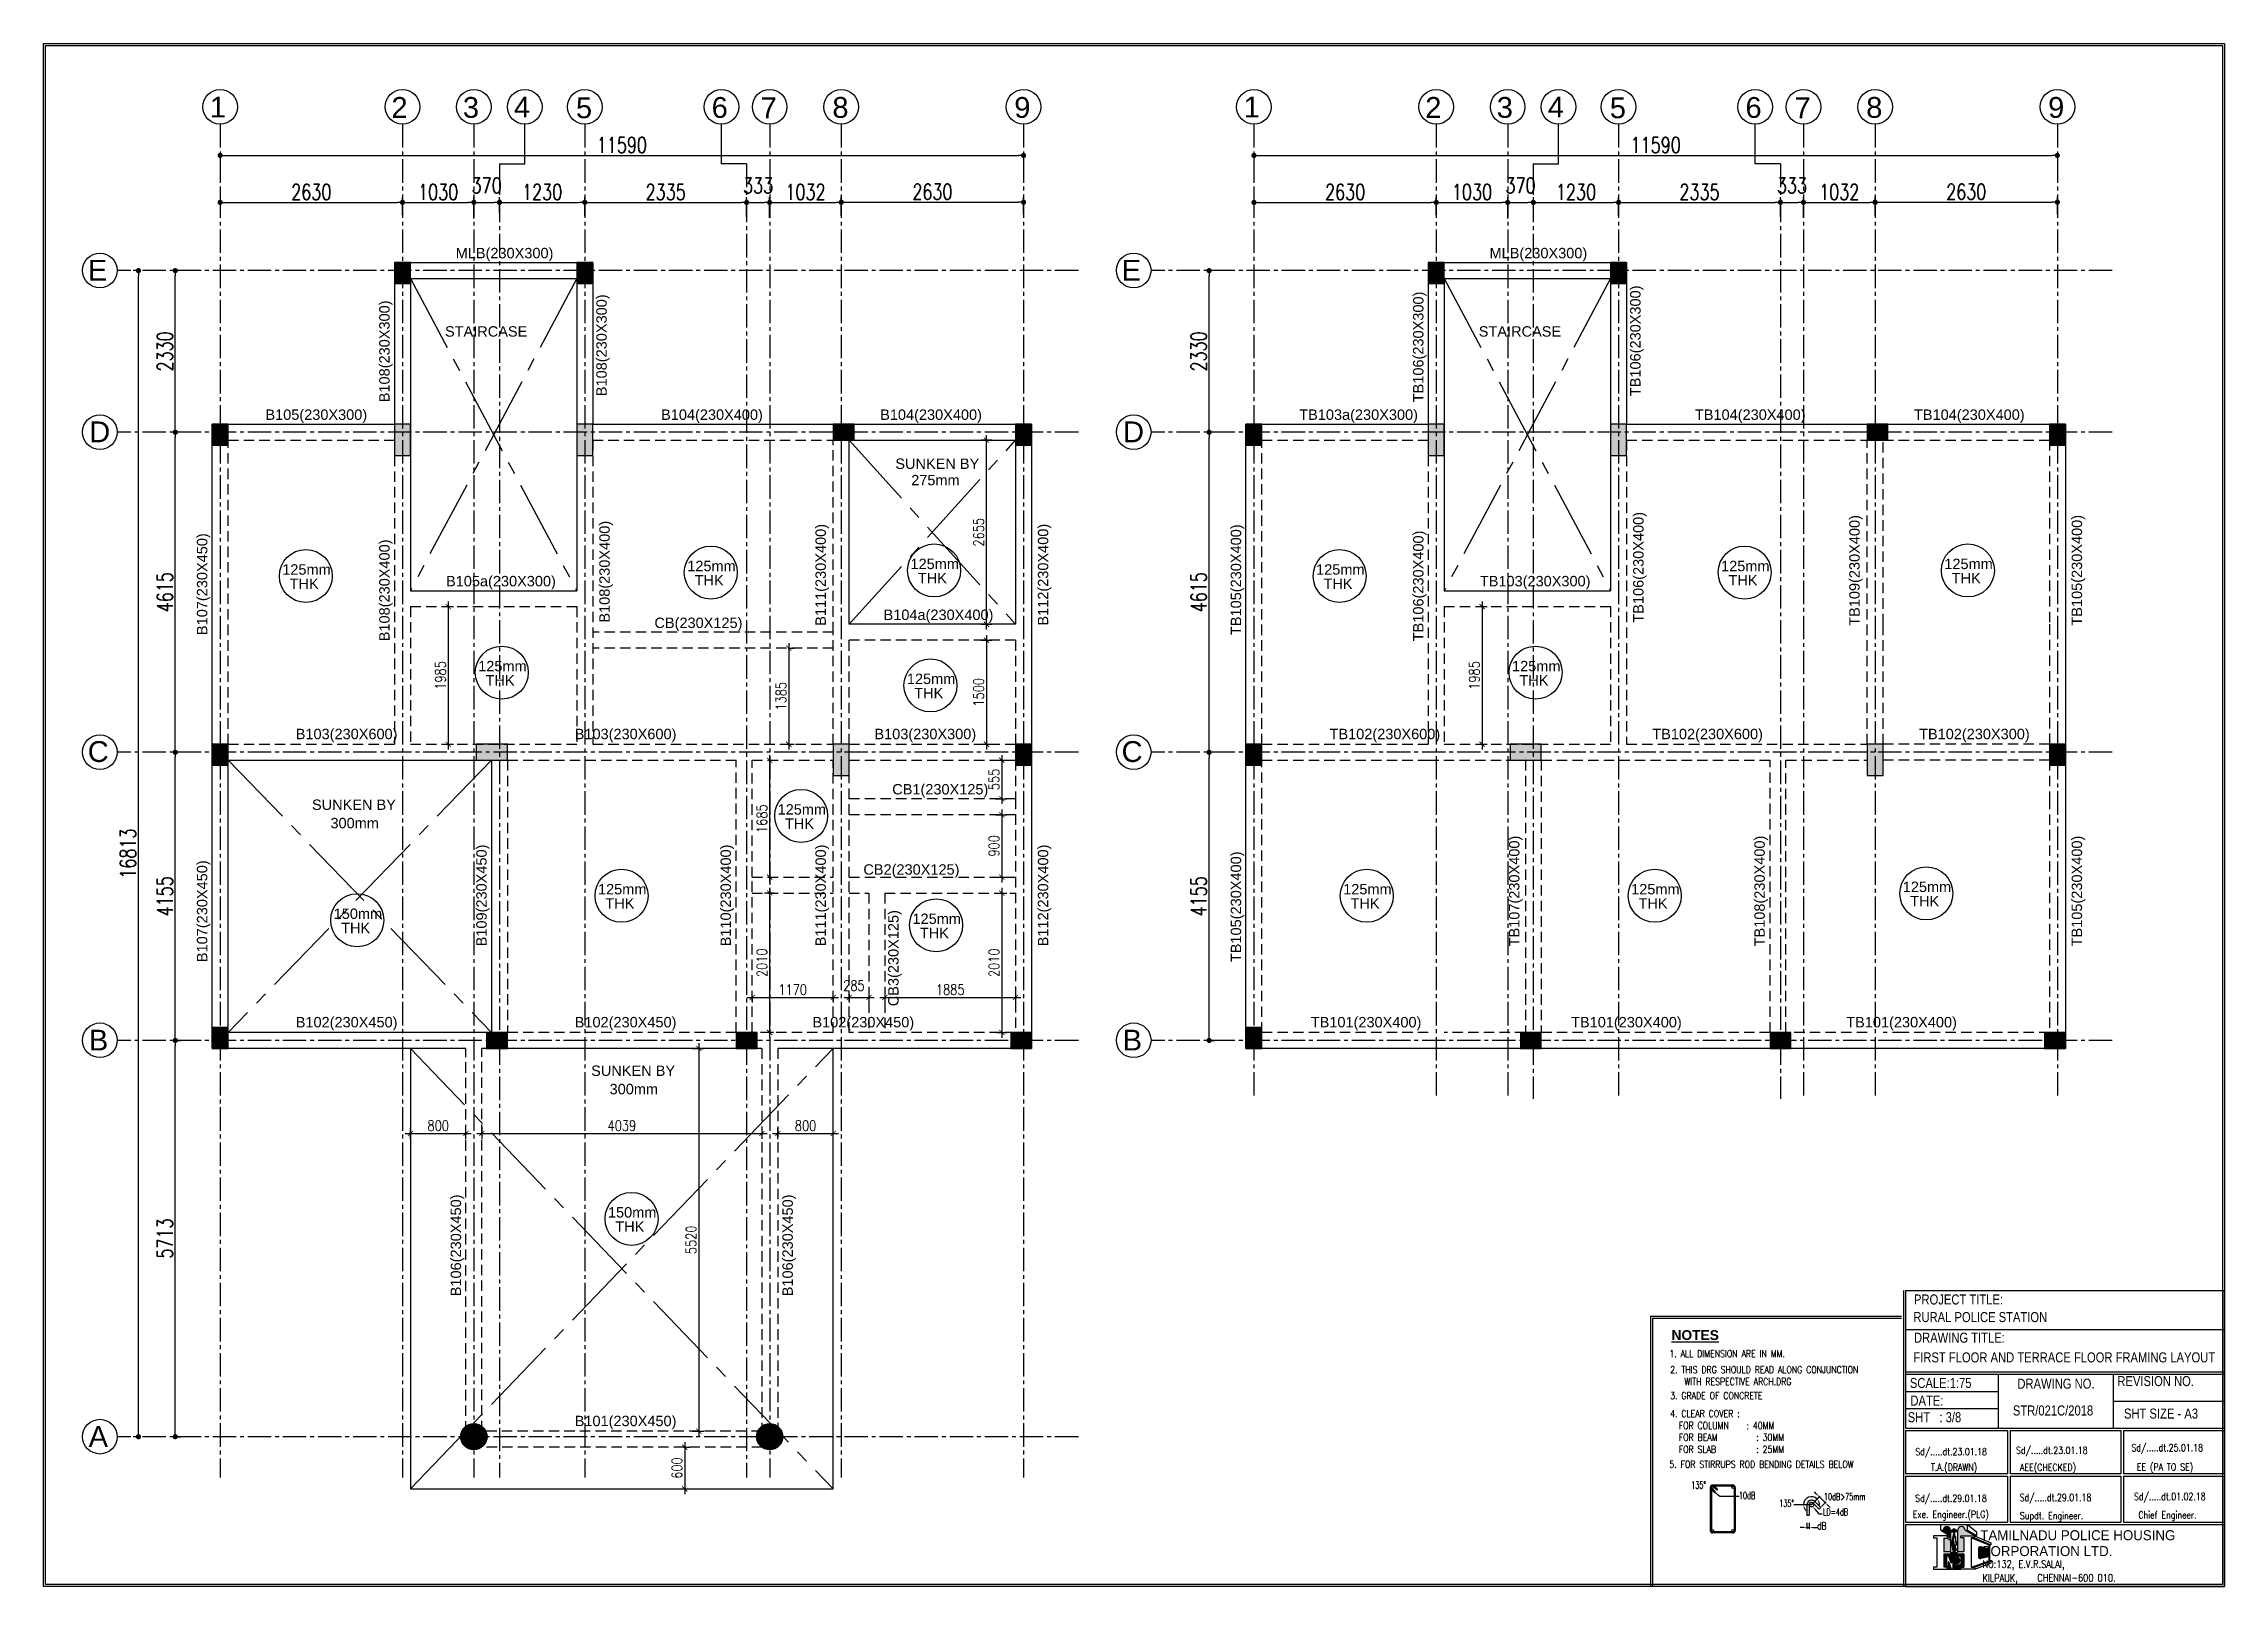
# Model space of a CAD drawing. Header units: millimetres. Extents: x 12977220 to 13113408, y -169657 to -55898.
# Drawn here: x 13078415 to 13109875, y -130689 to -108445 of the extents above; entities that cross this region are included whole.
import ezdxf

# ---------------------------------------------------------------- set-up
doc = ezdxf.new("R2010")
doc.units = ezdxf.units.MM
doc.header["$LTSCALE"] = 3
doc.header["$PDMODE"] = 66
for name, pattern in [('CENTER', [2, 1.25, -0.25, 0.25, -0.25]), ('CENTER2', [1.125, 0.75, -0.125, 0.125, -0.125]), ('HIDDEN', [0.375, 0.25, -0.125]), ('HIDDENX2', [0.75, 0.5, -0.25])]:
    doc.linetypes.add(name, pattern=pattern)
for name, color, linetype in [('BEAM', 7, 'Continuous'), ('CENTERLINE', 112, 'Continuous'), ('COLUMN', 6, 'Continuous'), ('COLUMN NEW', 112, 'Continuous'), ('COLUMN-NAME', 83, 'Continuous'), ('DIM1', 9, 'Continuous'), ('FOOTING', 60, 'Continuous'), ('FORMWORK-SLAB', 33, 'HIDDENX2'), ('GRID', 8, 'CENTER'), ('GRIDNAME', 83, 'Continuous'), ('MAINROD', 31, 'Continuous'), ('OUTER FRAME', 7, 'Continuous'), ('text', 33, 'Continuous'), ('TITLE', 13, 'Continuous'), ('wal1', 1, 'Continuous'), ('WALL', 7, 'Continuous')]:
    doc.layers.add(name, color=color, linetype=linetype)
doc.styles.add('ariel', font='ARIAL.TTF')
doc.styles.add('NOTES', font='romans.shx', dxfattribs={"width": 0.8})
doc.styles.add('ROD NAME', font='romans.shx', dxfattribs={"width": 0.75})
doc.styles.add('ROMANS', font='romans.shx', dxfattribs={"width": 0.8})
doc.styles.add('ROMANT', font='romant.shx', dxfattribs={"width": 0.75})
doc.styles.get("Standard").update_dxf_attribs({"font": 'ARIALBD.TTF', "height": 4.5})
doc.styles.add('style10', font='MICROSS.TTF', dxfattribs={"width": 0.8, "height": 150})
doc.styles.add('style6', font='romans.shx', dxfattribs={"width": 0.8})
doc.dimstyles.new('Dim 150-1', dxfattribs={"dimtxt": 2.5, "dimasz": 1.25, "dimexe": 1.25, "dimexo": 1.25, "dimtad": 1, "dimdec": 0, "dimdsep": 46, "dimtxsty": 'ROMANS', "dimblk1": 'ARCHTICK', "dimblk2": 'ARCHTICK', "dimsah": 1, "dimcen": 3.125, "dimdle": 1.25, "dimclrd": 9, "dimclre": 9, "dimclrt": 123, "dimadec": 0, "dimazin": 0, "dimtfac": 1, "dimtdec": 0, "dimtmove": 2, "dimatfit": 2, "dimldrblk": 'DOT', "dimfxl": 100, "dimarcsym": 0})
doc.dimstyles.new('DIM$0', dxfattribs={"dimtxt": 3, "dimasz": 1, "dimexe": 1, "dimexo": 1, "dimgap": 0.5, "dimtad": 1, "dimdec": 0, "dimdsep": 46, "dimtxsty": 'ROMANT', "dimblk": 'DOT', "dimcen": 2, "dimdle": 1, "dimclrd": 9, "dimclre": 9, "dimclrt": 123, "dimadec": 0, "dimazin": 0, "dimtfac": 1, "dimtdec": 0, "dimtmove": 2, "dimatfit": 2, "dimfxl": 1, "dimarcsym": 0})

msp = doc.modelspace()

# ---------------------------------------------------------------- texts
at = {"layer": 'COLUMN'}
msp.add_text('%%UNOTES', height=141.99, dxfattribs=at).set_placement((13101899.2, -127136.9, 0.4))
at = {"layer": 'COLUMN-NAME', "color": 6, "style": 'ariel'}
for s, rotation, p in [('MLB(230X300)', 360, (13084360.1, -111539.8, 0.4)), ('MLB(230X300)', 360, (13099274.1, -111539.8, 0.4)), ('TB106(230X300)', 90, (13101452.4, -113528, 1700)), ('B108(230X300)', 90, (13083406.7, -113616, 1700)), ('B108(230X300)', 90, (13086538.4, -113528, 1700)), ('TB106(230X300)', 90, (13098320.7, -113616, 1700)), ('STAIRCASE', 360, (13084205.5, -112669.3, 0.4)), ('STAIRCASE', 360, (13099119.4, -112669.3, 0.4)), ('B105(230X300)', 360, (13081615.1, -113869.8, 0.4)), ('B104(230X400)', 360, (13087323.1, -113869.8, 0.4)), ('B104(230X400)', 360, (13090483.5, -113869.8, 0.4)), ('TB103a(230X300)', 360, (13096529.1, -113869.8, 0.4)), ('TB104(230X400)', 360, (13102237.1, -113869.8, 0.4)), ('TB104(230X400)', 360, (13105397.4, -113869.8, 0.4)), ('SUNKEN BY', 360, (13090702.1, -114577.1, 0.4)), ('275mm', 360, (13090931.1, -114813, 0.4)), ('B108(230X400)', 90, (13086581.8, -116793.4, 1700)), ('B111(230X400)', 90, (13089699.8, -116838.5, 1700)), ('B112(230X400)', 90, (13092908, -116836.1, 1700)), ('TB105(230X400)', 90, (13095690.7, -116972.5, 1700)), ('TB106(230X400)', 90, (13101495.8, -116793.4, 1700)), ('TB109(230X400)', 90, (13104613.7, -116838.5, 1700)), ('TB105(230X400)', 90, (13107821.9, -116836.1, 1700)), ('B107(230X450)', 90, (13080776.7, -116972.5, 1700)), ('B108(230X400)', 90, (13083406.7, -117062.1, 1700)), ('TB106(230X400)', 90, (13098320.7, -117062.1, 1700)), ('125mm', 360, (13081858.1, -116101.7, 0.4)), ('125mm', 360, (13087700.4, -116052.1, 0.4)), ('125mm', 360, (13090921.1, -116021.4, 0.4)), ('THK', 360, (13091027.4, -116227, 0.4)), ('125mm', 360, (13096772.1, -116101.7, 0.4)), ('125mm', 360, (13102614.4, -116052.1, 0.4)), ('125mm', 360, (13105835, -116021.4, 0.4)), ('THK', 360, (13105941.4, -116227, 0.4)), ('THK', 360, (13081964.5, -116307.3, 0.4)), ('B105a(230X300)', 360, (13084220.7, -116269.8, 0.4)), ('THK', 360, (13087806.8, -116257.7, 0.4)), ('THK', 360, (13096878.4, -116307.3, 0.4)), ('TB103(230X300)', 360, (13099134.7, -116269.8, 0.4)), ('THK', 360, (13102720.7, -116257.7, 0.4)), ('CB(230X125)', 360, (13087227, -116870.9, 0.4)), ('B104a(230X400)', 360, (13090532.6, -116755.2, 0.4)), ('125mm', 360, (13084684.7, -117494.9, 0.4)), ('125mm', 360, (13099598.7, -117494.9, 0.4)), ('THK', 360, (13084791.1, -117700.5, 0.4)), ('125mm', 360, (13090868.9, -117679.1, 0.4)), ('THK', 360, (13099705, -117700.5, 0.4)), ('THK', 360, (13090975.3, -117884.8, 0.4)), ('B103(230X600)', 360, (13082052.5, -118474, 0.4)), ('B103(230X600)', 360, (13086076.8, -118474, 0.4)), ('B103(230X300)', 360, (13090400.7, -118474, 0.4)), ('TB102(230X600)', 360, (13096966.4, -118474, 0.4)), ('TB102(230X600)', 360, (13101622, -118474, 0.4)), ('TB102(230X300)', 360, (13105470.8, -118474, 0.4)), ('CB1(230X125)', 360, (13090657.6, -119270.9, 0.4)), ('SUNKEN BY', 360, (13082286.8, -119493.6, 0.4)), ('125mm', 360, (13089003.8, -119561.4, 0.4)), ('300mm', 360, (13082553.2, -119758.2, 0.4)), ('THK', 360, (13089110.1, -119767, 0.4)), ('B109(230X450)', 90, (13084806.7, -121461, 1700)), ('B110(230X400)', 90, (13088330.6, -121461, 1700)), ('B111(230X400)', 90, (13089699.8, -121461, 1700)), ('B112(230X400)', 90, (13092908, -121461, 1700)), ('TB105(230X400)', 90, (13095690.7, -121688.5, 1700)), ('TB107(230X400)', 90, (13099705.2, -121461, 1700)), ('TB108(230X400)', 90, (13103244.6, -121461, 1700)), ('TB105(230X400)', 90, (13107821.9, -121461, 1700)), ('B107(230X450)', 90, (13080776.7, -121688.5, 1700)), ('CB2(230X125)', 360, (13090241.3, -120427.5, 0.4)), ('125mm', 360, (13086412.5, -120711.5, 0.4)), ('THK', 360, (13086518.8, -120917.2, 0.4)), ('125mm', 360, (13097163, -120711.5, 0.4)), ('THK', 360, (13097269.4, -120917.2, 0.4)), ('125mm', 360, (13101317.2, -120711.5, 0.4)), ('THK', 360, (13101423.6, -120917.2, 0.4)), ('125mm', 360, (13105235.2, -120677.9, 0.4)), ('THK', 360, (13105341.6, -120883.5, 0.4)), ('150mm', 360, (13082600.2, -121065.4, 0.4)), ('CB3(230X125)', 90, (13090749, -122324.3, 0.4)), ('125mm', 360, (13090949.6, -121138, 0.4)), ('THK', 360, (13082706.6, -121271, 0.4)), ('THK', 360, (13091056, -121343.6, 0.4)), ('B102(230X450)', 360, (13082052.5, -122629, 0.4)), ('B102(230X450)', 360, (13086076.8, -122629, 0.4)), ('B102(230X450)', 360, (13089506.2, -122629, 0.4)), ('TB101(230X400)', 360, (13096695.2, -122629, 0.4)), ('TB101(230X400)', 360, (13100450.8, -122629, 0.4)), ('TB101(230X400)', 360, (13104420.1, -122629, 0.4)), ('SUNKEN BY', 360, (13086313.9, -123329, 0.4)), ('300mm', 360, (13086580.2, -123593.6, 0.4)), ('B106(230X450)', 90, (13084437.6, -126506.5, 1700)), ('B106(230X450)', 90, (13089223.5, -126506.5, 1700)), ('150mm', 360, (13086556.5, -125371.2, 0.4)), ('THK', 360, (13086662.8, -125576.9, 0.4)), ('B101(230X450)', 360, (13086076.8, -128379, 0.4))]:
    msp.add_text(s, height=150, rotation=rotation, dxfattribs=at).set_placement(p)
at = {"layer": 'GRIDNAME', "style": 'ariel'}
for s, p in [('1', (13080813, -109509.7, 0.4)), ('2', (13083433.1, -109514.9, 0.4)), ('3', (13084463.7, -109514.9, 0.4)), ('4', (13085200.4, -109509.7, 0.4)), ('5', (13086095.1, -109520.3, 0.4)), ('6', (13088052.1, -109515.3, 0.4)), ('7', (13088759.2, -109520.7, 0.4)), ('8', (13089794, -109514.9, 0.4)), ('9', (13092418.1, -109514.9, 0.4)), ('1', (13095726.9, -109509.7, 0.4)), ('2', (13098347, -109514.9, 0.4)), ('3', (13099377.7, -109514.9, 0.4)), ('4', (13100114.4, -109509.7, 0.4)), ('5', (13101009, -109520.3, 0.4)), ('6', (13102966, -109515.3, 0.4)), ('7', (13103673.2, -109520.7, 0.4)), ('8', (13104708, -109514.9, 0.4)), ('9', (13107332, -109514.9, 0.4)), ('E', (13079052.9, -111862.4, 0.4)), ('E', (13093966.8, -111862.4, 0.4)), ('D', (13079073.5, -114192.4, 0.4)), ('D', (13093987.4, -114192.4, 0.4)), ('C', (13079051.8, -118802.2, 0.4)), ('C', (13093965.8, -118802.2, 0.4)), ('B', (13079068, -122962.4, 0.4)), ('B', (13093982, -122962.4, 0.4)), ('A', (13079064.7, -128677.4, 0.4))]:
    msp.add_text(s, height=300, rotation=360, dxfattribs=at).set_placement(p)
at = {"layer": 'text', "color": 6}
for s, height, style, width, p in [('RURAL POLICE STATION', 144.55, 'style10', 0.8, (13105388.8, -126878.6, 0.4)), ('PROJECT TITLE:', 144.55, 'style10', 0.8, (13105397.6, -126624.8, 0.4)), ('DRAWING TITLE:', 144.55, 'style10', 0.8, (13105397.6, -127176.1, 0.4)), ('1. ALL DIMENSION ARE IN MM.', 102.555, 'NOTES', 0.8, (13101868.4, -127384.1, 0.4)), ('FIRST FLOOR AND TERRACE FLOOR FRAMING LAYOUT', 144.55, 'style10', 0.8, (13105388.8, -127459.7, 0.4)), ('2. THIS DRG SHOULD READ ALONG CONJUNCTION ', 102.555, 'NOTES', 0.8, (13101880.2, -127616.2, 0.4)), ('WITH RESPECTIVE ARCH.DRG', 102.555, 'NOTES', 0.8, (13102085.6, -127787.1, 0.4)), ('3. GRADE OF CONCRETE ', 102.555, 'NOTES', 0.8, (13101880.2, -127991.1, 0.4)), ('4. CLEAR COVER :', 102.555, 'NOTES', 0.8, (13101880.2, -128250.2, 0.4)), ('  FOR COLUMN   : 40MM', 102.555, 'NOTES', 0.8, (13101891.9, -128421.2, 0.4)), ('STR/021C/2018', 144.55, 'style10', 0.8, (13106823.5, -128225.5, 0.8)), ('SHT SIZE - A3', 144.55, 'style10', 0.8, (13108426.8, -128269.7, 0.4)), ('  FOR BEAM  ', 102.555, 'NOTES', 0.8, (13101891.9, -128592.1, 0.4)), ('  FOR SLAB', 102.55, 'NOTES', 0.8, (13101891.9, -128763, 0.4)), (': 30MM', 102.55, 'NOTES', 0.8, (13103122.5, -128592.1, 0.4)), (': 25MM', 102.55, 'NOTES', 0.8, (13103122.5, -128763, 0.4)), ('5. FOR STIRRUPS ROD BENDING DETAILS BELOW', 102.555, 'NOTES', 0.8, (13101868.4, -128979.7, 0.4)), ('dB', 102.55, 'ROD NAME', 0.75, (13104002.3, -129867.6, 0.4)), ('TAMILNADU POLICE HOUSING', 144.55, 'style10', 0.95, (13106353.7, -130023.8, 0.4)), ('CORPORATION LTD.', 144.55, 'style10', 0.95, (13106362.5, -130252.5, 0.4))]:
    msp.add_text(s, height=height, dxfattribs=dict(at, style=style, width=width)).set_placement(p)
at = {"layer": 'text', "color": 6, "ltscale": 0.25, "style": 'ROD NAME', "width": 0.6}
for s, p in [('135%%D', (13102183.4, -129280.4, 0.4)), ('10dB', (13102872, -129429.9, 0.4)), ('135%%D', (13103453.8, -129542.4, 0.4)), ('LD=4dB', (13104083.3, -129668.6, 0.4)), ('10dB>75mm', (13104099.2, -129447, 0.4))]:
    msp.add_text(s, height=102.55, dxfattribs=at).set_placement(p)
at = {"layer": 'text', "color": 6, "char_height": 144.55, "attachment_point": 1, "style": 'style10'}
for s, insert, width in [('SCALE:1:75', (13105337.7, -127684.2, 0.4), 1741.409), ('DRAWING NO.', (13106888.9, -127694.3, 0.4), 1177.236), ('REVISION NO.', (13108331.4, -127656.9, 0.4), 1741.409), ('DATE:', (13105345.9, -127938.5, 0.4), 1741.409), ('SHT   : 3/8', (13105306.7, -128177.8, 0.4), 1741.409)]:
    msp.add_mtext(s, dxfattribs=dict(at, insert=insert, width=width))
at = {"layer": 'TITLE', "color": 6, "style": 'style6', "width": 0.8}
for s, height, p in [('Sd/.....dt.23.01.18', 103.162, (13106869.3, -128778.7, 0.4)), ('Sd/.....dt.25.01.18', 103.162, (13108533.6, -128742.1, 0.4)), ('Sd/.....dt.23.01.18', 103.162, (13105416.4, -128798, 0.4)), ('T.A.(DRAWN)', 103.162, (13105643, -129022.9, 0.4)), ('AEE(CHECKED) ', 103.162, (13106927.6, -129024.9, 0.4)), ('EE (PA TO SE)', 103.162, (13108611, -129020.4, 0.4)), ('Exe. Engineer.(PLG)', 103.162, (13105380.2, -129702.9, 0.4)), ('Sd/.....dt.29.01.18', 103.162, (13105413.8, -129470.6, 0.4)), ('Sd/.....dt.29.01.18', 103.162, (13106922.5, -129459.5, 0.4)), ('Supdt. Engineer.  ', 103.162, (13106925.1, -129720.7, 0.4)), ('Sd/.....dt.01.02.18', 103.162, (13108571.6, -129445.1, 0.8)), ('Chief Engineer.', 103.162, (13108634.9, -129710.3, 0.4)), ('NO:132, E.V.R.SALAI,', 108.412, (13106384, -130423.3, 0.4)), ('KILPAUK, ', 108.41, (13106384, -130621.9, 0.4)), ('CHENNAI-600 010.', 108.412, (13107176, -130619.3, 0.4))]:
    msp.add_text(s, height=height, dxfattribs=at).set_placement(p)

# ---------------------------------------------------------------- blocks, each defined once
blk = doc.blocks.new('C1 NEW')
at = {"layer": 'COLUMN NEW', "ltscale": 0.15}
for points in [[(115, 150), (-115, 150), (0, 0)], [(0, 0), (-115, 150), (-115, -150)], [(115, 150), (0, 0), (115, -150)], [(0, 0), (-115, -150), (115, -150)]]:
    blk.add_hatch(color=6, dxfattribs=at).paths.add_polyline_path(points)
at = {"layer": 'COLUMN NEW', "color": 6, "ltscale": 0.15}
blk.add_lwpolyline([(-115, -150), (115, -150), (115, 150), (-115, 150)], close=True, dxfattribs=at)
blk = doc.blocks.new('CC1NEW')
at = {"layer": 'COLUMN NEW', "ltscale": 0.15}
blk.add_hatch(color=6, dxfattribs=at).paths.add_polyline_path([(-190, 0, 1), (190, 0, 1)])
at = {"layer": 'COLUMN NEW', "color": 6, "ltscale": 0.15}
blk.add_circle((0, 0), 190, dxfattribs=at)
blk = doc.blocks.new('C2')
at = {"layer": 'COLUMN NEW', "ltscale": 0.15}
blk.add_hatch(color=6, dxfattribs=at).paths.add_polyline_path([(115, 225), (-115, 225), (-115, -225), (115, -225)])
at = {"layer": 'COLUMN NEW', "color": 6, "ltscale": 0.15}
blk.add_lwpolyline([(-115, -225), (115, -225), (115, 225), (-115, 225)], close=True, dxfattribs=at)
blk = doc.blocks.new('C3')
at = {"layer": 'COLUMN NEW', "ltscale": 0.15}
blk.add_hatch(color=6, dxfattribs=at).paths.add_polyline_path([(115, 225), (-115, 225), (-115, -225), (115, -225)])
at = {"layer": 'COLUMN NEW', "color": 6, "ltscale": 0.15}
blk.add_lwpolyline([(-115, -225), (115, -225), (115, 225), (-115, 225)], close=True, dxfattribs=at)
blk = doc.blocks.new('_Dot')
at = {"color": 0, "linetype": 'ByBlock', "lineweight": -2}
blk.add_line((-0.5, 0), (-1, 0), dxfattribs=at)
at = {"color": 0, "linetype": 'ByBlock', "const_width": 0.5}
blk.add_lwpolyline([(-0.25, 0, 1), (0.25, 0, 1)], format="xyb", close=True, dxfattribs=at)
blk = doc.blocks.new('*D521')
at = {"layer": 'Defpoints', "color": 0, "linetype": 'ByBlock', "ltscale": 500, "transparency": 16777216}
for p in [(13080962, -110003), (13092552, -110003), (13092552, -110057)]:
    blk.add_point(p, dxfattribs=at)
at = {"layer": 'FOOTING', "color": 9, "linetype": 'ByBlock', "lineweight": -2, "ltscale": 500, "transparency": 16777216}
for p, q in [((13080962, -110078), (13080962, -110132)), ((13081037, -110057), (13092477, -110057)), ((13092552, -110078), (13092552, -110132))]:
    blk.add_line(p, q, dxfattribs=at)
at = {"layer": 'FOOTING', "color": 9, "linetype": 'ByBlock', "lineweight": -2, "ltscale": 500, "transparency": 16777216, "xscale": 75, "yscale": 75, "zscale": 75, "rotation": 180}
blk.add_blockref('_Dot', (13080962, -110057), dxfattribs=at)
at = {"layer": 'FOOTING', "color": 9, "linetype": 'ByBlock', "lineweight": -2, "ltscale": 500, "transparency": 16777216, "xscale": 75, "yscale": 75, "zscale": 75}
blk.add_blockref('_Dot', (13092552, -110057), dxfattribs=at)
at = {"layer": 'FOOTING', "color": 6, "linetype": 'ByBlock', "ltscale": 500, "transparency": 16777216, "insert": (13086757, -109907), "char_height": 225, "attachment_point": 5, "style": 'ROMANT'}
blk.add_mtext('11590', dxfattribs=at)
blk = doc.blocks.new('*D522')
at = {"layer": 'Defpoints', "color": 0, "linetype": 'ByBlock', "ltscale": 500, "transparency": 16777216}
for p in [(13080962, -110479), (13083592, -110734), (13083592, -110989)]:
    blk.add_point(p, dxfattribs=at)
at = {"layer": 'FOOTING', "color": 9, "linetype": 'ByBlock', "lineweight": -2, "ltscale": 500, "transparency": 16777216}
for p, q in [((13080962, -110554), (13080962, -110809)), ((13081037, -110734), (13083517, -110734)), ((13083592, -110914), (13083592, -110659))]:
    blk.add_line(p, q, dxfattribs=at)
at = {"layer": 'FOOTING', "color": 9, "linetype": 'ByBlock', "lineweight": -2, "ltscale": 500, "transparency": 16777216, "xscale": 75, "yscale": 75, "zscale": 75, "rotation": 180}
blk.add_blockref('_Dot', (13080962, -110734), dxfattribs=at)
at = {"layer": 'FOOTING', "color": 9, "linetype": 'ByBlock', "lineweight": -2, "ltscale": 500, "transparency": 16777216, "xscale": 75, "yscale": 75, "zscale": 75}
blk.add_blockref('_Dot', (13083592, -110734), dxfattribs=at)
at = {"layer": 'FOOTING', "color": 6, "linetype": 'ByBlock', "ltscale": 500, "transparency": 16777216, "insert": (13082277, -110584), "char_height": 225, "attachment_point": 5, "style": 'ROMANT'}
blk.add_mtext('2630', dxfattribs=at)
blk = doc.blocks.new('*D523')
at = {"layer": 'Defpoints', "color": 0, "linetype": 'ByBlock', "ltscale": 500, "transparency": 16777216}
for p in [(13084622, -110734), (13083592, -110939), (13084622, -111039)]:
    blk.add_point(p, dxfattribs=at)
at = {"layer": 'FOOTING', "color": 9, "linetype": 'ByBlock', "lineweight": -2, "ltscale": 500, "transparency": 16777216}
for p, q in [((13083592, -110864), (13083592, -110659)), ((13083667, -110734), (13084547, -110734)), ((13084622, -110964), (13084622, -110659))]:
    blk.add_line(p, q, dxfattribs=at)
at = {"layer": 'FOOTING', "color": 9, "linetype": 'ByBlock', "lineweight": -2, "ltscale": 500, "transparency": 16777216, "xscale": 75, "yscale": 75, "zscale": 75, "rotation": 180}
blk.add_blockref('_Dot', (13083592, -110734), dxfattribs=at)
at = {"layer": 'FOOTING', "color": 9, "linetype": 'ByBlock', "lineweight": -2, "ltscale": 500, "transparency": 16777216, "xscale": 75, "yscale": 75, "zscale": 75}
blk.add_blockref('_Dot', (13084622, -110734), dxfattribs=at)
at = {"layer": 'FOOTING', "color": 6, "linetype": 'ByBlock', "ltscale": 500, "transparency": 16777216, "insert": (13084107, -110584), "char_height": 225, "attachment_point": 5, "style": 'ROMANT'}
blk.add_mtext('1030', dxfattribs=at)
blk = doc.blocks.new('*D524')
at = {"layer": 'Defpoints', "color": 0, "linetype": 'ByBlock', "ltscale": 500, "transparency": 16777216}
for p in [(13084992, -110734), (13084622, -110964), (13084992, -110963)]:
    blk.add_point(p, dxfattribs=at)
at = {"layer": 'FOOTING', "color": 9, "linetype": 'ByBlock', "lineweight": -2, "ltscale": 500, "transparency": 16777216}
for p, q in [((13084622, -110889), (13084622, -110659)), ((13084697, -110734), (13084917, -110734)), ((13084992, -110888), (13084992, -110659))]:
    blk.add_line(p, q, dxfattribs=at)
at = {"layer": 'FOOTING', "color": 9, "linetype": 'ByBlock', "lineweight": -2, "ltscale": 500, "transparency": 16777216, "xscale": 75, "yscale": 75, "zscale": 75, "rotation": 180}
blk.add_blockref('_Dot', (13084622, -110734), dxfattribs=at)
at = {"layer": 'FOOTING', "color": 9, "linetype": 'ByBlock', "lineweight": -2, "ltscale": 500, "transparency": 16777216, "xscale": 75, "yscale": 75, "zscale": 75}
blk.add_blockref('_Dot', (13084992, -110734), dxfattribs=at)
at = {"layer": 'FOOTING', "color": 6, "linetype": 'ByBlock', "ltscale": 500, "transparency": 16777216, "insert": (13084807, -110490), "char_height": 225, "attachment_point": 5, "style": 'ROMANT'}
blk.add_mtext('370', dxfattribs=at)
blk = doc.blocks.new('*D525')
at = {"layer": 'Defpoints', "color": 0, "linetype": 'ByBlock', "ltscale": 500, "transparency": 16777216}
for p in [(13086222, -110734), (13084992, -110963), (13086222, -111009)]:
    blk.add_point(p, dxfattribs=at)
at = {"layer": 'FOOTING', "color": 9, "linetype": 'ByBlock', "lineweight": -2, "ltscale": 500, "transparency": 16777216}
for p, q in [((13084992, -110888), (13084992, -110659)), ((13085067, -110734), (13086147, -110734)), ((13086222, -110934), (13086222, -110659))]:
    blk.add_line(p, q, dxfattribs=at)
at = {"layer": 'FOOTING', "color": 9, "linetype": 'ByBlock', "lineweight": -2, "ltscale": 500, "transparency": 16777216, "xscale": 75, "yscale": 75, "zscale": 75, "rotation": 180}
blk.add_blockref('_Dot', (13084992, -110734), dxfattribs=at)
at = {"layer": 'FOOTING', "color": 9, "linetype": 'ByBlock', "lineweight": -2, "ltscale": 500, "transparency": 16777216, "xscale": 75, "yscale": 75, "zscale": 75}
blk.add_blockref('_Dot', (13086222, -110734), dxfattribs=at)
at = {"layer": 'FOOTING', "color": 6, "linetype": 'ByBlock', "ltscale": 500, "transparency": 16777216, "insert": (13085607, -110584), "char_height": 225, "attachment_point": 5, "style": 'ROMANT'}
blk.add_mtext('1230', dxfattribs=at)
blk = doc.blocks.new('*D526')
at = {"layer": 'Defpoints', "color": 0, "linetype": 'ByBlock', "ltscale": 500, "transparency": 16777216}
for p in [(13088557, -110734), (13086222, -111009), (13088557, -111012)]:
    blk.add_point(p, dxfattribs=at)
at = {"layer": 'FOOTING', "color": 9, "linetype": 'ByBlock', "lineweight": -2, "ltscale": 500, "transparency": 16777216}
for p, q in [((13086222, -110934), (13086222, -110659)), ((13086297, -110734), (13088482, -110734)), ((13088557, -110937), (13088557, -110659))]:
    blk.add_line(p, q, dxfattribs=at)
at = {"layer": 'FOOTING', "color": 9, "linetype": 'ByBlock', "lineweight": -2, "ltscale": 500, "transparency": 16777216, "xscale": 75, "yscale": 75, "zscale": 75, "rotation": 180}
blk.add_blockref('_Dot', (13086222, -110734), dxfattribs=at)
at = {"layer": 'FOOTING', "color": 9, "linetype": 'ByBlock', "lineweight": -2, "ltscale": 500, "transparency": 16777216, "xscale": 75, "yscale": 75, "zscale": 75}
blk.add_blockref('_Dot', (13088557, -110734), dxfattribs=at)
at = {"layer": 'FOOTING', "color": 6, "linetype": 'ByBlock', "ltscale": 500, "transparency": 16777216, "insert": (13087389, -110584), "char_height": 225, "attachment_point": 5, "style": 'ROMANT'}
blk.add_mtext('2335', dxfattribs=at)
blk = doc.blocks.new('*D527')
at = {"layer": 'Defpoints', "color": 0, "linetype": 'ByBlock', "ltscale": 500, "transparency": 16777216}
for p in [(13088889, -110734), (13088557, -111012), (13088889, -111031)]:
    blk.add_point(p, dxfattribs=at)
at = {"layer": 'FOOTING', "color": 9, "linetype": 'ByBlock', "lineweight": -2, "ltscale": 500, "transparency": 16777216}
for p, q in [((13088557, -110937), (13088557, -110659)), ((13088632, -110734), (13088814, -110734)), ((13088889, -110956), (13088889, -110659))]:
    blk.add_line(p, q, dxfattribs=at)
at = {"layer": 'FOOTING', "color": 9, "linetype": 'ByBlock', "lineweight": -2, "ltscale": 500, "transparency": 16777216, "xscale": 75, "yscale": 75, "zscale": 75, "rotation": 180}
blk.add_blockref('_Dot', (13088557, -110734), dxfattribs=at)
at = {"layer": 'FOOTING', "color": 9, "linetype": 'ByBlock', "lineweight": -2, "ltscale": 500, "transparency": 16777216, "xscale": 75, "yscale": 75, "zscale": 75}
blk.add_blockref('_Dot', (13088889, -110734), dxfattribs=at)
at = {"layer": 'FOOTING', "color": 6, "linetype": 'ByBlock', "ltscale": 500, "transparency": 16777216, "insert": (13088723, -110490), "char_height": 225, "attachment_point": 5, "style": 'ROMANT'}
blk.add_mtext('333', dxfattribs=at)
blk = doc.blocks.new('*D528')
at = {"layer": 'Defpoints', "color": 0, "linetype": 'ByBlock', "ltscale": 500, "transparency": 16777216}
for p in [(13089922, -110734), (13088889, -111031), (13089922, -110997)]:
    blk.add_point(p, dxfattribs=at)
at = {"layer": 'FOOTING', "color": 9, "linetype": 'ByBlock', "lineweight": -2, "ltscale": 500, "transparency": 16777216}
for p, q in [((13088889, -110956), (13088889, -110659)), ((13088964, -110734), (13089847, -110734)), ((13089922, -110922), (13089922, -110659))]:
    blk.add_line(p, q, dxfattribs=at)
at = {"layer": 'FOOTING', "color": 9, "linetype": 'ByBlock', "lineweight": -2, "ltscale": 500, "transparency": 16777216, "xscale": 75, "yscale": 75, "zscale": 75, "rotation": 180}
blk.add_blockref('_Dot', (13088889, -110734), dxfattribs=at)
at = {"layer": 'FOOTING', "color": 9, "linetype": 'ByBlock', "lineweight": -2, "ltscale": 500, "transparency": 16777216, "xscale": 75, "yscale": 75, "zscale": 75}
blk.add_blockref('_Dot', (13089922, -110734), dxfattribs=at)
at = {"layer": 'FOOTING', "color": 6, "linetype": 'ByBlock', "ltscale": 500, "transparency": 16777216, "insert": (13089406, -110584), "char_height": 225, "attachment_point": 5, "style": 'ROMANT'}
blk.add_mtext('1032', dxfattribs=at)
blk = doc.blocks.new('*D529')
at = {"layer": 'Defpoints', "color": 0, "linetype": 'ByBlock', "ltscale": 500, "transparency": 16777216}
for p in [(13079783, -111718), (13079820, -111718), (13079820, -128531)]:
    blk.add_point(p, dxfattribs=at)
at = {"layer": 'FOOTING', "color": 9, "linetype": 'ByBlock', "lineweight": -2, "ltscale": 500, "transparency": 16777216}
for p, q in [((13079745, -111718), (13079708, -111718)), ((13079783, -128456), (13079783, -111793)), ((13079745, -128531), (13079708, -128531))]:
    blk.add_line(p, q, dxfattribs=at)
at = {"layer": 'FOOTING', "color": 9, "linetype": 'ByBlock', "lineweight": -2, "ltscale": 500, "transparency": 16777216, "xscale": 75, "yscale": 75, "zscale": 75}
for p, rotation in [((13079783, -111718), 90), ((13079783, -128531), 270)]:
    blk.add_blockref('_Dot', p, dxfattribs=dict(at, rotation=rotation))
at = {"layer": 'FOOTING', "color": 6, "linetype": 'ByBlock', "ltscale": 500, "transparency": 16777216, "insert": (13079633, -120124), "char_height": 225, "attachment_point": 5, "rotation": 90, "style": 'ROMANT'}
blk.add_mtext('16813', dxfattribs=at)
blk = doc.blocks.new('*D530')
at = {"layer": 'Defpoints', "color": 0, "linetype": 'ByBlock', "ltscale": 500, "transparency": 16777216}
for p in [(13080212, -122818), (13080315, -122818), (13080212, -128531)]:
    blk.add_point(p, dxfattribs=at)
at = {"layer": 'FOOTING', "color": 9, "linetype": 'ByBlock', "lineweight": -2, "ltscale": 500, "transparency": 16777216}
for p, q in [((13080287, -122818), (13080390, -122818)), ((13080315, -128456), (13080315, -122893)), ((13080287, -128531), (13080390, -128531))]:
    blk.add_line(p, q, dxfattribs=at)
at = {"layer": 'FOOTING', "color": 9, "linetype": 'ByBlock', "lineweight": -2, "ltscale": 500, "transparency": 16777216, "xscale": 75, "yscale": 75, "zscale": 75}
for p, rotation in [((13080315, -122818), 90), ((13080315, -128531), 270)]:
    blk.add_blockref('_Dot', p, dxfattribs=dict(at, rotation=rotation))
at = {"layer": 'FOOTING', "color": 6, "linetype": 'ByBlock', "ltscale": 500, "transparency": 16777216, "insert": (13080165, -125674), "char_height": 225, "attachment_point": 5, "rotation": 90, "style": 'ROMANT'}
blk.add_mtext('5713', dxfattribs=at)
blk = doc.blocks.new('*D531')
at = {"layer": 'Defpoints', "color": 0, "linetype": 'ByBlock', "ltscale": 500, "transparency": 16777216}
for p in [(13080315, -118663), (13080387, -118663), (13080212, -122818)]:
    blk.add_point(p, dxfattribs=at)
at = {"layer": 'FOOTING', "color": 9, "linetype": 'ByBlock', "lineweight": -2, "ltscale": 500, "transparency": 16777216}
for p, q in [((13080312, -118663), (13080240, -118663)), ((13080315, -122743), (13080315, -118738)), ((13080287, -122818), (13080390, -122818))]:
    blk.add_line(p, q, dxfattribs=at)
at = {"layer": 'FOOTING', "color": 9, "linetype": 'ByBlock', "lineweight": -2, "ltscale": 500, "transparency": 16777216, "xscale": 75, "yscale": 75, "zscale": 75}
for p, rotation in [((13080315, -118663), 90), ((13080315, -122818), 270)]:
    blk.add_blockref('_Dot', p, dxfattribs=dict(at, rotation=rotation))
at = {"layer": 'FOOTING', "color": 6, "linetype": 'ByBlock', "ltscale": 500, "transparency": 16777216, "insert": (13080165, -120740), "char_height": 225, "attachment_point": 5, "rotation": 90, "style": 'ROMANT'}
blk.add_mtext('4155', dxfattribs=at)
blk = doc.blocks.new('*D532')
at = {"layer": 'Defpoints', "color": 0, "linetype": 'ByBlock', "ltscale": 500, "transparency": 16777216}
for p in [(13080315, -114048), (13080387, -114048), (13080387, -118663)]:
    blk.add_point(p, dxfattribs=at)
at = {"layer": 'FOOTING', "color": 9, "linetype": 'ByBlock', "lineweight": -2, "ltscale": 500, "transparency": 16777216}
for p, q in [((13080312, -114048), (13080240, -114048)), ((13080315, -118588), (13080315, -114123)), ((13080312, -118663), (13080240, -118663))]:
    blk.add_line(p, q, dxfattribs=at)
at = {"layer": 'FOOTING', "color": 9, "linetype": 'ByBlock', "lineweight": -2, "ltscale": 500, "transparency": 16777216, "xscale": 75, "yscale": 75, "zscale": 75}
for p, rotation in [((13080315, -114048), 90), ((13080315, -118663), 270)]:
    blk.add_blockref('_Dot', p, dxfattribs=dict(at, rotation=rotation))
at = {"layer": 'FOOTING', "color": 6, "linetype": 'ByBlock', "ltscale": 500, "transparency": 16777216, "insert": (13080165, -116355), "char_height": 225, "attachment_point": 5, "rotation": 90, "style": 'ROMANT'}
blk.add_mtext('4615', dxfattribs=at)
blk = doc.blocks.new('*D533')
at = {"layer": 'Defpoints', "color": 0, "linetype": 'ByBlock', "ltscale": 500, "transparency": 16777216}
for p in [(13080315, -111718), (13080512, -111718), (13080387, -114048)]:
    blk.add_point(p, dxfattribs=at)
at = {"layer": 'FOOTING', "color": 9, "linetype": 'ByBlock', "lineweight": -2, "ltscale": 500, "transparency": 16777216}
for p, q in [((13080437, -111718), (13080240, -111718)), ((13080315, -113973), (13080315, -111793)), ((13080312, -114048), (13080240, -114048))]:
    blk.add_line(p, q, dxfattribs=at)
at = {"layer": 'FOOTING', "color": 9, "linetype": 'ByBlock', "lineweight": -2, "ltscale": 500, "transparency": 16777216, "xscale": 75, "yscale": 75, "zscale": 75}
for p, rotation in [((13080315, -111718), 90), ((13080315, -114048), 270)]:
    blk.add_blockref('_Dot', p, dxfattribs=dict(at, rotation=rotation))
at = {"layer": 'FOOTING', "color": 6, "linetype": 'ByBlock', "ltscale": 500, "transparency": 16777216, "insert": (13080165, -112883), "char_height": 225, "attachment_point": 5, "rotation": 90, "style": 'ROMANT'}
blk.add_mtext('2330', dxfattribs=at)
blk = doc.blocks.new('*D534')
at = {"layer": 'Defpoints', "color": 0, "linetype": 'ByBlock', "ltscale": 500, "transparency": 16777216}
for p in [(13092552, -110731), (13089922, -110980), (13092552, -110980)]:
    blk.add_point(p, dxfattribs=at)
at = {"layer": 'FOOTING', "color": 9, "linetype": 'ByBlock', "lineweight": -2, "ltscale": 500, "transparency": 16777216}
for p, q in [((13089922, -110905), (13089922, -110656)), ((13089997, -110731), (13092477, -110731)), ((13092552, -110905), (13092552, -110656))]:
    blk.add_line(p, q, dxfattribs=at)
at = {"layer": 'FOOTING', "color": 9, "linetype": 'ByBlock', "lineweight": -2, "ltscale": 500, "transparency": 16777216, "xscale": 75, "yscale": 75, "zscale": 75, "rotation": 180}
blk.add_blockref('_Dot', (13089922, -110731), dxfattribs=at)
at = {"layer": 'FOOTING', "color": 9, "linetype": 'ByBlock', "lineweight": -2, "ltscale": 500, "transparency": 16777216, "xscale": 75, "yscale": 75, "zscale": 75}
blk.add_blockref('_Dot', (13092552, -110731), dxfattribs=at)
at = {"layer": 'FOOTING', "color": 6, "linetype": 'ByBlock', "ltscale": 500, "transparency": 16777216, "insert": (13091237, -110581), "char_height": 225, "attachment_point": 5, "style": 'ROMANT'}
blk.add_mtext('2630', dxfattribs=at)
blk = doc.blocks.new('_ARCHTICK')
at = {"color": 0, "linetype": 'ByBlock', "const_width": 0.15}
blk.add_lwpolyline([(-0.5, -0.5), (0.5, 0.5)], dxfattribs=at)
blk = doc.blocks.new('*D535')
at = {"layer": 'Defpoints', "color": 0, "linetype": 'ByBlock', "ltscale": 500, "transparency": 16777216}
for p in [(13089082, -117163), (13089082, -118548), (13089166, -118548)]:
    blk.add_point(p, dxfattribs=at)
at = {"layer": 'WALL', "color": 9, "linetype": 'ByBlock', "lineweight": -2, "ltscale": 500, "transparency": 16777216}
for p, q in [((13089157, -117163), (13089241, -117163)), ((13089157, -118548), (13089241, -118548))]:
    blk.add_line(p, q, dxfattribs=at)
at = {"layer": 'WALL', "color": 9, "lineweight": -2, "ltscale": 500, "transparency": 16777216}
blk.add_line((13089166, -117088), (13089166, -118623), dxfattribs=at)
at = {"layer": 'WALL', "color": 9, "linetype": 'ByBlock', "lineweight": -2, "ltscale": 500, "transparency": 16777216, "xscale": 75, "yscale": 75, "zscale": 75}
for p, rotation in [((13089166, -117163), 90), ((13089166, -118548), 270)]:
    blk.add_blockref('_ARCHTICK', p, dxfattribs=dict(at, rotation=rotation))
at = {"layer": 'WALL', "color": 6, "linetype": 'ByBlock', "ltscale": 500, "transparency": 16777216, "insert": (13089054, -117855), "char_height": 150, "attachment_point": 5, "rotation": 90, "style": 'ROMANS'}
blk.add_mtext('1385', dxfattribs=at)
blk = doc.blocks.new('*D536')
at = {"layer": 'Defpoints', "color": 0, "linetype": 'ByBlock', "ltscale": 500, "transparency": 16777216}
for p in [(13092047, -118778), (13092047, -119333), (13092238, -119333)]:
    blk.add_point(p, dxfattribs=at)
at = {"layer": 'WALL', "color": 9, "linetype": 'ByBlock', "lineweight": -2, "ltscale": 500, "transparency": 16777216}
for p, q in [((13092145, -118778), (13092313, -118778)), ((13092145, -119333), (13092313, -119333))]:
    blk.add_line(p, q, dxfattribs=at)
at = {"layer": 'WALL', "color": 9, "lineweight": -2, "ltscale": 500, "transparency": 16777216}
blk.add_line((13092238, -118703), (13092238, -119408), dxfattribs=at)
at = {"layer": 'WALL', "color": 9, "linetype": 'ByBlock', "lineweight": -2, "ltscale": 500, "transparency": 16777216, "xscale": 75, "yscale": 75, "zscale": 75}
for p, rotation in [((13092238, -118778), 90), ((13092238, -119333), 270)]:
    blk.add_blockref('_ARCHTICK', p, dxfattribs=dict(at, rotation=rotation))
at = {"layer": 'WALL', "color": 6, "linetype": 'ByBlock', "ltscale": 500, "transparency": 16777216, "insert": (13092126, -119055), "char_height": 150, "attachment_point": 5, "rotation": 90, "style": 'ROMANS'}
blk.add_mtext('555', dxfattribs=at)
blk = doc.blocks.new('*D537')
at = {"layer": 'Defpoints', "color": 0, "linetype": 'ByBlock', "ltscale": 500, "transparency": 16777216}
for p in [(13092067, -119563), (13092067, -120463), (13092238, -120463)]:
    blk.add_point(p, dxfattribs=at)
at = {"layer": 'WALL', "color": 9, "lineweight": -2, "ltscale": 500, "transparency": 16777216}
blk.add_line((13092238, -119488), (13092238, -120538), dxfattribs=at)
at = {"layer": 'WALL', "color": 9, "linetype": 'ByBlock', "lineweight": -2, "ltscale": 500, "transparency": 16777216}
for p, q in [((13092145, -119563), (13092313, -119563)), ((13092145, -120463), (13092313, -120463))]:
    blk.add_line(p, q, dxfattribs=at)
at = {"layer": 'WALL', "color": 9, "linetype": 'ByBlock', "lineweight": -2, "ltscale": 500, "transparency": 16777216, "xscale": 75, "yscale": 75, "zscale": 75}
for p, rotation in [((13092238, -119563), 90), ((13092238, -120463), 270)]:
    blk.add_blockref('_ARCHTICK', p, dxfattribs=dict(at, rotation=rotation))
at = {"layer": 'WALL', "color": 6, "linetype": 'ByBlock', "ltscale": 500, "transparency": 16777216, "insert": (13092126, -120013), "char_height": 150, "attachment_point": 5, "rotation": 90, "style": 'ROMANS'}
blk.add_mtext('900', dxfattribs=at)
blk = doc.blocks.new('*D538')
at = {"layer": 'Defpoints', "color": 0, "linetype": 'ByBlock', "ltscale": 500, "transparency": 16777216}
for p in [(13092090, -120693), (13092090, -122703), (13092238, -122703)]:
    blk.add_point(p, dxfattribs=at)
at = {"layer": 'WALL', "color": 9, "linetype": 'ByBlock', "lineweight": -2, "ltscale": 500, "transparency": 16777216}
for p, q in [((13092165, -120693), (13092313, -120693)), ((13092165, -122703), (13092313, -122703))]:
    blk.add_line(p, q, dxfattribs=at)
at = {"layer": 'WALL', "color": 9, "lineweight": -2, "ltscale": 500, "transparency": 16777216}
blk.add_line((13092238, -120618), (13092238, -122778), dxfattribs=at)
at = {"layer": 'WALL', "color": 9, "linetype": 'ByBlock', "lineweight": -2, "ltscale": 500, "transparency": 16777216, "xscale": 75, "yscale": 75, "zscale": 75}
for p, rotation in [((13092238, -120693), 90), ((13092238, -122703), 270)]:
    blk.add_blockref('_ARCHTICK', p, dxfattribs=dict(at, rotation=rotation))
at = {"layer": 'WALL', "color": 6, "linetype": 'ByBlock', "ltscale": 500, "transparency": 16777216, "insert": (13092126, -121698), "char_height": 150, "attachment_point": 5, "rotation": 90, "style": 'ROMANS'}
blk.add_mtext('2010', dxfattribs=at)
blk = doc.blocks.new('*D539')
at = {"layer": 'Defpoints', "color": 0, "linetype": 'ByBlock', "ltscale": 500, "transparency": 16777216}
for p in [(13090552, -121969), (13092437, -121969), (13092437, -122197)]:
    blk.add_point(p, dxfattribs=at)
at = {"layer": 'WALL', "color": 9, "lineweight": -2, "ltscale": 500, "transparency": 16777216}
blk.add_line((13090477, -122197), (13092512, -122197), dxfattribs=at)
at = {"layer": 'WALL', "color": 9, "linetype": 'ByBlock', "lineweight": -2, "ltscale": 500, "transparency": 16777216}
for p, q in [((13090552, -122103), (13090552, -122272)), ((13092437, -122103), (13092437, -122272))]:
    blk.add_line(p, q, dxfattribs=at)
at = {"layer": 'WALL', "color": 9, "linetype": 'ByBlock', "lineweight": -2, "ltscale": 500, "transparency": 16777216, "xscale": 75, "yscale": 75, "zscale": 75, "rotation": 180}
blk.add_blockref('_ARCHTICK', (13090552, -122197), dxfattribs=at)
at = {"layer": 'WALL', "color": 9, "linetype": 'ByBlock', "lineweight": -2, "ltscale": 500, "transparency": 16777216, "xscale": 75, "yscale": 75, "zscale": 75}
blk.add_blockref('_ARCHTICK', (13092437, -122197), dxfattribs=at)
at = {"layer": 'WALL', "color": 6, "linetype": 'ByBlock', "ltscale": 500, "transparency": 16777216, "insert": (13091494, -122085), "char_height": 150, "attachment_point": 5, "style": 'ROMANS'}
blk.add_mtext('1885', dxfattribs=at)
blk = doc.blocks.new('*D540')
at = {"layer": 'Defpoints', "color": 0, "linetype": 'ByBlock', "ltscale": 500, "transparency": 16777216}
for p in [(13090037, -122069), (13090322, -122069), (13090322, -122197)]:
    blk.add_point(p, dxfattribs=at)
at = {"layer": 'WALL', "color": 9, "lineweight": -2, "ltscale": 500, "transparency": 16777216}
blk.add_line((13089962, -122197), (13090397, -122197), dxfattribs=at)
at = {"layer": 'WALL', "color": 9, "linetype": 'ByBlock', "lineweight": -2, "ltscale": 500, "transparency": 16777216}
for p, q in [((13090037, -122144), (13090037, -122272)), ((13090322, -122144), (13090322, -122272))]:
    blk.add_line(p, q, dxfattribs=at)
at = {"layer": 'WALL', "color": 9, "linetype": 'ByBlock', "lineweight": -2, "ltscale": 500, "transparency": 16777216, "xscale": 75, "yscale": 75, "zscale": 75, "rotation": 180}
blk.add_blockref('_ARCHTICK', (13090037, -122197), dxfattribs=at)
at = {"layer": 'WALL', "color": 9, "linetype": 'ByBlock', "lineweight": -2, "ltscale": 500, "transparency": 16777216, "xscale": 75, "yscale": 75, "zscale": 75}
blk.add_blockref('_ARCHTICK', (13090322, -122197), dxfattribs=at)
at = {"layer": 'WALL', "color": 6, "linetype": 'ByBlock', "ltscale": 500, "transparency": 16777216, "insert": (13090104, -122027), "char_height": 150, "attachment_point": 5, "style": 'ROMANS'}
blk.add_mtext('285', dxfattribs=at)
blk = doc.blocks.new('*D541')
at = {"layer": 'Defpoints', "color": 0, "linetype": 'ByBlock', "ltscale": 500, "transparency": 16777216}
for p in [(13088637, -122150), (13089807, -122150), (13089807, -122197)]:
    blk.add_point(p, dxfattribs=at)
at = {"layer": 'WALL', "color": 9, "lineweight": -2, "ltscale": 500, "transparency": 16777216}
blk.add_line((13088562, -122197), (13089882, -122197), dxfattribs=at)
at = {"layer": 'WALL', "color": 9, "linetype": 'ByBlock', "lineweight": -2, "ltscale": 500, "transparency": 16777216}
for p, q in [((13088637, -122197), (13088637, -122272)), ((13089807, -122197), (13089807, -122272))]:
    blk.add_line(p, q, dxfattribs=at)
at = {"layer": 'WALL', "color": 9, "linetype": 'ByBlock', "lineweight": -2, "ltscale": 500, "transparency": 16777216, "xscale": 75, "yscale": 75, "zscale": 75, "rotation": 180}
blk.add_blockref('_ARCHTICK', (13088637, -122197), dxfattribs=at)
at = {"layer": 'WALL', "color": 9, "linetype": 'ByBlock', "lineweight": -2, "ltscale": 500, "transparency": 16777216, "xscale": 75, "yscale": 75, "zscale": 75}
blk.add_blockref('_ARCHTICK', (13089807, -122197), dxfattribs=at)
at = {"layer": 'WALL', "color": 6, "linetype": 'ByBlock', "ltscale": 500, "transparency": 16777216, "insert": (13089222, -122085), "char_height": 150, "attachment_point": 5, "style": 'ROMANS'}
blk.add_mtext('1170', dxfattribs=at)
blk = doc.blocks.new('*D542')
at = {"layer": 'Defpoints', "color": 0, "linetype": 'ByBlock', "ltscale": 500, "transparency": 16777216}
for p in [(13089807, -124159), (13089007, -124318), (13089807, -124318)]:
    blk.add_point(p, dxfattribs=at)
at = {"layer": 'WALL', "color": 9, "lineweight": -2, "ltscale": 500, "transparency": 16777216}
blk.add_line((13088932, -124159), (13089882, -124159), dxfattribs=at)
at = {"layer": 'WALL', "color": 9, "linetype": 'ByBlock', "lineweight": -2, "ltscale": 500, "transparency": 16777216}
for p, q in [((13089007, -124243), (13089007, -124084)), ((13089807, -124243), (13089807, -124084))]:
    blk.add_line(p, q, dxfattribs=at)
at = {"layer": 'WALL', "color": 9, "linetype": 'ByBlock', "lineweight": -2, "ltscale": 500, "transparency": 16777216, "xscale": 75, "yscale": 75, "zscale": 75, "rotation": 180}
blk.add_blockref('_ARCHTICK', (13089007, -124159), dxfattribs=at)
at = {"layer": 'WALL', "color": 9, "linetype": 'ByBlock', "lineweight": -2, "ltscale": 500, "transparency": 16777216, "xscale": 75, "yscale": 75, "zscale": 75}
blk.add_blockref('_ARCHTICK', (13089807, -124159), dxfattribs=at)
at = {"layer": 'WALL', "color": 6, "linetype": 'ByBlock', "ltscale": 500, "transparency": 16777216, "insert": (13089407, -124046), "char_height": 150, "attachment_point": 5, "style": 'ROMANS'}
blk.add_mtext('800', dxfattribs=at)
blk = doc.blocks.new('*D543')
at = {"layer": 'Defpoints', "color": 0, "linetype": 'ByBlock', "ltscale": 500, "transparency": 16777216}
for p in [(13087578, -128683), (13087578, -129283), (13087664, -129283)]:
    blk.add_point(p, dxfattribs=at)
at = {"layer": 'WALL', "color": 9, "lineweight": -2, "ltscale": 500, "transparency": 16777216}
blk.add_line((13087664, -128608), (13087664, -129358), dxfattribs=at)
at = {"layer": 'WALL', "color": 9, "linetype": 'ByBlock', "lineweight": -2, "ltscale": 500, "transparency": 16777216}
for p, q in [((13087653, -128683), (13087739, -128683)), ((13087653, -129283), (13087739, -129283))]:
    blk.add_line(p, q, dxfattribs=at)
at = {"layer": 'WALL', "color": 9, "linetype": 'ByBlock', "lineweight": -2, "ltscale": 500, "transparency": 16777216, "xscale": 75, "yscale": 75, "zscale": 75}
for p, rotation in [((13087664, -128683), 90), ((13087664, -129283), 270)]:
    blk.add_blockref('_ARCHTICK', p, dxfattribs=dict(at, rotation=rotation))
at = {"layer": 'WALL', "color": 6, "linetype": 'ByBlock', "ltscale": 500, "transparency": 16777216, "insert": (13087551, -128983), "char_height": 150, "attachment_point": 5, "rotation": 90, "style": 'ROMANS'}
blk.add_mtext('600', dxfattribs=at)
blk = doc.blocks.new('*D544')
at = {"layer": 'Defpoints', "color": 0, "linetype": 'ByBlock', "ltscale": 500, "transparency": 16777216}
for p in [(13084508, -124159), (13083708, -124318), (13084508, -124318)]:
    blk.add_point(p, dxfattribs=at)
at = {"layer": 'WALL', "color": 9, "lineweight": -2, "ltscale": 500, "transparency": 16777216}
blk.add_line((13083633, -124159), (13084583, -124159), dxfattribs=at)
at = {"layer": 'WALL', "color": 9, "linetype": 'ByBlock', "lineweight": -2, "ltscale": 500, "transparency": 16777216}
for p, q in [((13083708, -124243), (13083708, -124084)), ((13084508, -124243), (13084508, -124084))]:
    blk.add_line(p, q, dxfattribs=at)
at = {"layer": 'WALL', "color": 9, "linetype": 'ByBlock', "lineweight": -2, "ltscale": 500, "transparency": 16777216, "xscale": 75, "yscale": 75, "zscale": 75, "rotation": 180}
blk.add_blockref('_ARCHTICK', (13083708, -124159), dxfattribs=at)
at = {"layer": 'WALL', "color": 9, "linetype": 'ByBlock', "lineweight": -2, "ltscale": 500, "transparency": 16777216, "xscale": 75, "yscale": 75, "zscale": 75}
blk.add_blockref('_ARCHTICK', (13084508, -124159), dxfattribs=at)
at = {"layer": 'WALL', "color": 6, "linetype": 'ByBlock', "ltscale": 500, "transparency": 16777216, "insert": (13084108, -124046), "char_height": 150, "attachment_point": 5, "style": 'ROMANS'}
blk.add_mtext('800', dxfattribs=at)
blk = doc.blocks.new('*D545')
at = {"layer": 'Defpoints', "color": 0, "linetype": 'ByBlock', "ltscale": 500, "transparency": 16777216}
for p in [(13087610, -122933), (13087610, -128453), (13087868, -128453)]:
    blk.add_point(p, dxfattribs=at)
at = {"layer": 'WALL', "color": 9, "linetype": 'ByBlock', "lineweight": -2, "ltscale": 500, "transparency": 16777216}
for p, q in [((13087775, -122933), (13087943, -122933)), ((13087775, -128453), (13087943, -128453))]:
    blk.add_line(p, q, dxfattribs=at)
at = {"layer": 'WALL', "color": 9, "lineweight": -2, "ltscale": 500, "transparency": 16777216}
blk.add_line((13087868, -122858), (13087868, -128528), dxfattribs=at)
at = {"layer": 'WALL', "color": 9, "linetype": 'ByBlock', "lineweight": -2, "ltscale": 500, "transparency": 16777216, "xscale": 75, "yscale": 75, "zscale": 75}
for p, rotation in [((13087868, -122933), 90), ((13087868, -128453), 270)]:
    blk.add_blockref('_ARCHTICK', p, dxfattribs=dict(at, rotation=rotation))
at = {"layer": 'WALL', "color": 6, "linetype": 'ByBlock', "ltscale": 500, "transparency": 16777216, "insert": (13087756, -125693), "char_height": 150, "attachment_point": 5, "rotation": 90, "style": 'ROMANS'}
blk.add_mtext('5520', dxfattribs=at)
blk = doc.blocks.new('*D546')
at = {"layer": 'Defpoints', "color": 0, "linetype": 'ByBlock', "ltscale": 500, "transparency": 16777216}
for p in [(13084738, -123967), (13088777, -123967), (13088777, -124159)]:
    blk.add_point(p, dxfattribs=at)
at = {"layer": 'WALL', "color": 9, "lineweight": -2, "ltscale": 500, "transparency": 16777216}
blk.add_line((13084663, -124159), (13088852, -124159), dxfattribs=at)
at = {"layer": 'WALL', "color": 9, "linetype": 'ByBlock', "lineweight": -2, "ltscale": 500, "transparency": 16777216}
for p, q in [((13084738, -124065), (13084738, -124234)), ((13088777, -124065), (13088777, -124234))]:
    blk.add_line(p, q, dxfattribs=at)
at = {"layer": 'WALL', "color": 9, "linetype": 'ByBlock', "lineweight": -2, "ltscale": 500, "transparency": 16777216, "xscale": 75, "yscale": 75, "zscale": 75, "rotation": 180}
blk.add_blockref('_ARCHTICK', (13084738, -124159), dxfattribs=at)
at = {"layer": 'WALL', "color": 9, "linetype": 'ByBlock', "lineweight": -2, "ltscale": 500, "transparency": 16777216, "xscale": 75, "yscale": 75, "zscale": 75}
blk.add_blockref('_ARCHTICK', (13088777, -124159), dxfattribs=at)
at = {"layer": 'WALL', "color": 6, "linetype": 'ByBlock', "ltscale": 500, "transparency": 16777216, "insert": (13086757, -124046), "char_height": 150, "attachment_point": 5, "style": 'ROMANS'}
blk.add_mtext('4039', dxfattribs=at)
blk = doc.blocks.new('*D547')
at = {"layer": 'Defpoints', "color": 0, "linetype": 'ByBlock', "ltscale": 500, "transparency": 16777216}
for p in [(13088783, -118778), (13088783, -120463), (13088889, -120463)]:
    blk.add_point(p, dxfattribs=at)
at = {"layer": 'WALL', "color": 9, "linetype": 'ByBlock', "lineweight": -2, "ltscale": 500, "transparency": 16777216}
for p, q in [((13088858, -118778), (13088964, -118778)), ((13088858, -120463), (13088964, -120463))]:
    blk.add_line(p, q, dxfattribs=at)
at = {"layer": 'WALL', "color": 9, "lineweight": -2, "ltscale": 500, "transparency": 16777216}
blk.add_line((13088889, -118703), (13088889, -120538), dxfattribs=at)
at = {"layer": 'WALL', "color": 9, "linetype": 'ByBlock', "lineweight": -2, "ltscale": 500, "transparency": 16777216, "xscale": 75, "yscale": 75, "zscale": 75}
for p, rotation in [((13088889, -118778), 90), ((13088889, -120463), 270)]:
    blk.add_blockref('_ARCHTICK', p, dxfattribs=dict(at, rotation=rotation))
at = {"layer": 'WALL', "color": 6, "linetype": 'ByBlock', "ltscale": 500, "transparency": 16777216, "insert": (13088777, -119620), "char_height": 150, "attachment_point": 5, "rotation": 90, "style": 'ROMANS'}
blk.add_mtext('1685', dxfattribs=at)
blk = doc.blocks.new('*D548')
at = {"layer": 'Defpoints', "color": 0, "linetype": 'ByBlock', "ltscale": 500, "transparency": 16777216}
for p in [(13091861, -117048), (13091861, -118548), (13092017, -118548)]:
    blk.add_point(p, dxfattribs=at)
at = {"layer": 'WALL', "color": 9, "lineweight": -2, "ltscale": 500, "transparency": 16777216}
blk.add_line((13092017, -116973), (13092017, -118623), dxfattribs=at)
at = {"layer": 'WALL', "color": 9, "linetype": 'ByBlock', "lineweight": -2, "ltscale": 500, "transparency": 16777216}
for p, q in [((13091936, -117048), (13092092, -117048)), ((13091936, -118548), (13092092, -118548))]:
    blk.add_line(p, q, dxfattribs=at)
at = {"layer": 'WALL', "color": 9, "linetype": 'ByBlock', "lineweight": -2, "ltscale": 500, "transparency": 16777216, "xscale": 75, "yscale": 75, "zscale": 75}
for p, rotation in [((13092017, -117048), 90), ((13092017, -118548), 270)]:
    blk.add_blockref('_ARCHTICK', p, dxfattribs=dict(at, rotation=rotation))
at = {"layer": 'WALL', "color": 6, "linetype": 'ByBlock', "ltscale": 500, "transparency": 16777216, "insert": (13091904, -117798), "char_height": 150, "attachment_point": 5, "rotation": 90, "style": 'ROMANS'}
blk.add_mtext('1500', dxfattribs=at)
blk = doc.blocks.new('*D549')
at = {"layer": 'Defpoints', "color": 0, "linetype": 'ByBlock', "ltscale": 500, "transparency": 16777216}
for p in [(13092017, -114163), (13092171, -114163), (13092171, -116818)]:
    blk.add_point(p, dxfattribs=at)
at = {"layer": 'WALL', "color": 9, "linetype": 'ByBlock', "lineweight": -2, "ltscale": 500, "transparency": 16777216}
for p, q in [((13092096, -114163), (13091942, -114163)), ((13092096, -116818), (13091942, -116818))]:
    blk.add_line(p, q, dxfattribs=at)
at = {"layer": 'WALL', "color": 9, "lineweight": -2, "ltscale": 500, "transparency": 16777216}
blk.add_line((13092017, -116893), (13092017, -114088), dxfattribs=at)
at = {"layer": 'WALL', "color": 9, "linetype": 'ByBlock', "lineweight": -2, "ltscale": 500, "transparency": 16777216, "xscale": 75, "yscale": 75, "zscale": 75}
for p, rotation in [((13092017, -114163), 90), ((13092017, -116818), 270)]:
    blk.add_blockref('_ARCHTICK', p, dxfattribs=dict(at, rotation=rotation))
at = {"layer": 'WALL', "color": 6, "linetype": 'ByBlock', "ltscale": 500, "transparency": 16777216, "insert": (13091904, -115490), "char_height": 150, "attachment_point": 5, "rotation": 90, "style": 'ROMANS'}
blk.add_mtext('2655', dxfattribs=at)
blk = doc.blocks.new('*D550')
at = {"layer": 'Defpoints', "color": 0, "linetype": 'ByBlock', "ltscale": 500, "transparency": 16777216}
for p in [(13089019, -120693), (13088889, -122703), (13089019, -122703)]:
    blk.add_point(p, dxfattribs=at)
at = {"layer": 'WALL', "color": 9, "linetype": 'ByBlock', "lineweight": -2, "ltscale": 500, "transparency": 16777216}
for p, q in [((13088944, -120693), (13088814, -120693)), ((13088944, -122703), (13088814, -122703))]:
    blk.add_line(p, q, dxfattribs=at)
at = {"layer": 'WALL', "color": 9, "lineweight": -2, "ltscale": 500, "transparency": 16777216}
blk.add_line((13088889, -120618), (13088889, -122778), dxfattribs=at)
at = {"layer": 'WALL', "color": 9, "linetype": 'ByBlock', "lineweight": -2, "ltscale": 500, "transparency": 16777216, "xscale": 75, "yscale": 75, "zscale": 75}
for p, rotation in [((13088889, -120693), 90), ((13088889, -122703), 270)]:
    blk.add_blockref('_ARCHTICK', p, dxfattribs=dict(at, rotation=rotation))
at = {"layer": 'WALL', "color": 6, "linetype": 'ByBlock', "ltscale": 500, "transparency": 16777216, "insert": (13088777, -121698), "char_height": 150, "attachment_point": 5, "rotation": 90, "style": 'ROMANS'}
blk.add_mtext('2010', dxfattribs=at)
blk = doc.blocks.new('*D551')
at = {"layer": 'Defpoints', "color": 0, "linetype": 'ByBlock', "ltscale": 500, "transparency": 16777216}
for p in [(13084063, -116563), (13084063, -118548), (13084253, -118548)]:
    blk.add_point(p, dxfattribs=at)
at = {"layer": 'WALL', "color": 9, "linetype": 'ByBlock', "lineweight": -2, "ltscale": 500, "transparency": 16777216}
for p, q in [((13084159, -116563), (13084328, -116563)), ((13084159, -118548), (13084328, -118548))]:
    blk.add_line(p, q, dxfattribs=at)
at = {"layer": 'WALL', "color": 9, "lineweight": -2, "ltscale": 500, "transparency": 16777216}
blk.add_line((13084253, -116488), (13084253, -118623), dxfattribs=at)
at = {"layer": 'WALL', "color": 9, "linetype": 'ByBlock', "lineweight": -2, "ltscale": 500, "transparency": 16777216, "xscale": 75, "yscale": 75, "zscale": 75}
for p, rotation in [((13084253, -116563), 90), ((13084253, -118548), 270)]:
    blk.add_blockref('_ARCHTICK', p, dxfattribs=dict(at, rotation=rotation))
at = {"layer": 'WALL', "color": 6, "linetype": 'ByBlock', "ltscale": 500, "transparency": 16777216, "insert": (13084141, -117555), "char_height": 150, "attachment_point": 5, "rotation": 90, "style": 'ROMANS'}
blk.add_mtext('1985', dxfattribs=at)
blk = doc.blocks.new('Logo')
for points in [[(277.93, 34.5), (277.93, 35.54, 0.933082), (276.26, 35.54)], [(278.78, 35.11), (278.65, 35.11), (278.63, 34.86), (278.76, 34.83)], [(284.65, 31.81, 0.490415), (284.11, 31.4), (284.11, 29.63, 0.479267), (284.64, 29.21), (286.42, 29.6), (286.42, 28.61), (286.57, 28.61), (286.57, 32.22), (286.42, 32.28), (286.42, 31.36)]]:
    blk.add_hatch(color=256).paths.add_polyline_path(points)
h = blk.add_hatch(color=256)
h.paths.add_polyline_path([(281.18, 35.54, 0.933082), (279.5, 35.54), (279.5, 30.78), (280.88, 30.78), (280.88, 33.85), (280.22, 33.85), (280.22, 34.27), (283.23, 34.27), (283.43, 34.19), (283.48, 34.3)])
h.paths.add_polyline_path([(277.93, 33.28), (277.24, 33.77), (276.43, 33.77), (276.43, 30.78), (277.93, 30.78)])
h = blk.add_hatch(color=256)
h.paths.add_polyline_path([(278.74, 35.8, 0.266001), (278.5, 35.78), (277.93, 35.41), (277.93, 35.26), (278.11, 35.25), (278.14, 35.14), (278.56, 35.14), (278.56, 35.11), (278.87, 35.11), (278.88, 35.14), (279.29, 35.14), (279.31, 35.26), (279.5, 35.27), (279.5, 35.43)])
h.paths.add_polyline_path([(278.16, 32.62), (278.4, 30.95, 0.515742), (278.77, 30.76), (279.03, 30.9, 0.377912), (279.15, 31.21), (278.69, 32.47, 0.46565), (278.54, 33.1), (278.78, 34.82), (278.58, 34.87)])
h.paths.add_polyline_path([(278.45, 32.48), (278.96, 31.21, -0.383339), (278.9, 31.05), (278.76, 30.97, -0.525535), (278.57, 31.07), (278.4, 32.47, -0.878606)], flags=16)
h = blk.add_hatch(color=256)
h.paths.add_polyline_path([(280.88, 30.24), (276.43, 30.24), (276.43, 27.3), (277.16, 27.3), (277.16, 26.84), (280.2, 26.84), (280.2, 27.3), (280.88, 27.3)])
h.paths.add_polyline_path([(280.3, 29.27), (280.3, 28.35, -0.414214), (279.8, 27.85), (279.41, 27.85, 0.414214), (279.31, 27.75), (279.31, 26.96, -0.414214), (279.21, 26.86), (279.09, 26.86, -0.414214), (278.99, 26.96), (278.99, 29.67, -0.414214), (279.09, 29.77), (279.26, 29.77), (279.8, 29.77, -0.414214)], flags=16)
h.paths.add_polyline_path([(279.97, 28.99), (279.97, 28.63, -0.414214), (279.47, 28.13), (279.41, 28.13, -0.414214), (279.31, 28.23), (279.31, 29.39, -0.414214), (279.41, 29.49), (279.47, 29.49, -0.414214)], flags=0)
h.paths.add_polyline_path([(278.47, 29.77), (278.47, 26.84), (278.04, 26.84), (277.54, 28.43, 0.842453), (277.39, 28.4), (277.39, 27.54), (277.04, 27.54), (277.04, 29.77), (277.47, 29.77), (277.97, 28.32, 0.845688), (278.12, 28.34), (278.12, 29.77)], flags=16)
for p, q in [((277.24, 34.27), (274.13, 34.27)), ((274.13, 34.27), (274.13, 33.85)), ((275.79, 36.78), (281.73, 36.78)), ((275.79, 35.54), (275.79, 36.78)), ((275.79, 35.54), (277.93, 34.21)), ((275.79, 35.54), (276.26, 35.54)), ((276.26, 35.54), (277.93, 34.5)), ((277.24, 34.27), (277.93, 33.79)), ((277.24, 33.77), (277.24, 34.27)), ((277.93, 35.41), (278.5, 35.78)), ((277.93, 35.54), (277.93, 30.58)), ((277.93, 35.26), (278.11, 35.25)), ((278.11, 35.25), (278.14, 35.14)), ((278.14, 35.14), (278.56, 35.14)), ((278.58, 34.87), (278.16, 32.62)), ((278.78, 34.82), (278.54, 33.1)), ((278.56, 35.14), (278.56, 35.11)), ((278.56, 35.11), (278.87, 35.11)), ((278.58, 34.87), (278.78, 34.82)), ((278.65, 35.11), (278.63, 34.86)), ((278.74, 35.8), (279.5, 35.43)), ((278.84, 34.35), (278.74, 34.59)), ((278.85, 34.35), (278.75, 34.59)), ((278.85, 34.35), (278.75, 34.59)), ((278.78, 35.11), (278.76, 34.83)), ((278.86, 34.35), (278.76, 34.59)), ((278.86, 34.35), (278.76, 34.59)), ((278.87, 34.36), (278.77, 34.6)), ((278.88, 34.36), (278.78, 34.6)), ((278.87, 35.11), (278.88, 35.14)), ((279.29, 35.14), (278.88, 35.14)), ((279.31, 35.26), (279.29, 35.14)), ((279.5, 35.27), (279.31, 35.26)), ((279.5, 35.54), (279.5, 30.58)), ((280.22, 33.85), (280.22, 34.27)), ((280.22, 34.27), (283.23, 34.27)), ((281.18, 35.54), (281.73, 35.54)), ((281.18, 35.54), (283.48, 34.3)), ((281.73, 36.78), (283.72, 35.15)), ((281.73, 35.54), (281.73, 36.78)), ((281.73, 35.54), (283.72, 34.33)), ((283.23, 34.27), (286.85, 32.75)), ((283.23, 34.27), (283.23, 33.85)), ((283.48, 34.3), (283.43, 34.19)), ((283.48, 34.3), (283.72, 34.33)), ((283.72, 35.15), (283.72, 34.33)), ((274.13, 33.85), (274.85, 33.85)), ((274.85, 33.85), (274.85, 27.3)), ((276.43, 33.77), (276.43, 30.78)), ((276.43, 33.77), (277.24, 33.77)), ((276.43, 30.78), (277.93, 30.78)), ((276.43, 30.24), (280.88, 30.24)), ((276.43, 30.24), (276.43, 27.3)), ((277.47, 29.77), (277.04, 29.77)), ((277.04, 29.77), (277.04, 27.54)), ((277.24, 33.77), (277.93, 33.28)), ((277.47, 29.77), (277.97, 28.32)), ((277.93, 30.58), (279.5, 30.58)), ((278.12, 29.77), (278.47, 29.77)), ((278.12, 29.77), (278.12, 28.34)), ((278.16, 32.62), (278.4, 30.95)), ((278.4, 32.47), (278.57, 31.07)), ((278.45, 32.48), (278.96, 31.21)), ((278.47, 29.77), (278.47, 26.84)), ((278.69, 32.47), (279.15, 31.21)), ((278.76, 30.97), (278.9, 31.05)), ((278.77, 30.76), (279.03, 30.9)), ((278.99, 29.67), (278.99, 26.96)), ((279.09, 29.77), (279.26, 29.77)), ((279.26, 29.77), (279.8, 29.77)), ((279.31, 29.39), (279.31, 28.23)), ((279.41, 29.49), (279.47, 29.49)), ((279.5, 30.78), (280.88, 30.78)), ((280.88, 33.85), (280.22, 33.85)), ((280.3, 29.27), (280.3, 28.35)), ((280.88, 33.85), (280.88, 30.78)), ((280.88, 30.24), (280.88, 27.3)), ((282.51, 33.85), (286.57, 32.22)), ((282.51, 33.85), (282.51, 27.3)), ((283.23, 33.85), (282.51, 33.85)), ((283.23, 33.85), (286.85, 32.28)), ((284.11, 31.4), (284.11, 29.63)), ((286.42, 29.6), (284.64, 29.21)), ((286.42, 31.36), (284.65, 31.81)), ((286.42, 32.26), (286.42, 31.36)), ((286.42, 29.6), (286.42, 28.61)), ((286.57, 32.22), (286.85, 32.28)), ((286.57, 32.22), (286.57, 28.61)), ((286.85, 32.75), (286.85, 32.28)), ((274.85, 27.3), (274.11, 27.3)), ((274.11, 27.3), (274.11, 26.84)), ((274.11, 26.84), (277.16, 26.84)), ((277.16, 27.3), (276.43, 27.3)), ((277.39, 27.54), (277.04, 27.54)), ((277.16, 26.84), (277.16, 27.3)), ((277.16, 26.84), (280.2, 26.84)), ((277.39, 28.4), (277.39, 27.54)), ((277.54, 28.43), (278.04, 26.84)), ((278.04, 26.84), (278.47, 26.84)), ((279.09, 26.86), (279.21, 26.86)), ((279.31, 27.75), (279.31, 26.96)), ((279.41, 28.13), (279.47, 28.13)), ((279.41, 27.85), (279.8, 27.85)), ((279.97, 28.99), (279.97, 28.63)), ((280.2, 26.84), (280.2, 27.3)), ((280.2, 27.3), (280.88, 27.3)), ((283.25, 26.84), (280.2, 26.84)), ((282.51, 27.3), (286.42, 28.61)), ((282.51, 27.3), (283.25, 27.3)), ((283.25, 27.3), (286.88, 28.61)), ((283.25, 26.84), (286.88, 28.16)), ((283.25, 27.3), (283.25, 26.84)), ((286.42, 28.61), (286.88, 28.61)), ((286.88, 28.61), (286.88, 28.16))]:
    blk.add_line(p, q)
for centre, radius, start, end in [((277.1, 35.48), 0.84, 3.9653, 176.0347), ((278.63, 35.57), 0.25, 63.8118, 123.3949), ((280.34, 35.48), 0.84, 3.9653, 176.0347), ((278.42, 32.47), 0.0258, 21.9871, 187.198), ((278.65, 30.99), 0.25, 188.257, 297.3852), ((278.35, 32.72), 0.425, 323.2695, 63.1457), ((278.7, 31.08), 0.125, 187.198, 298.0919), ((278.84, 31.16), 0.125, 298.0919, 21.9871), ((279.09, 29.67), 0.1, 90, 180), ((278.92, 31.12), 0.25, 297.3852, 20.1939), ((279.41, 29.39), 0.1, 90, 180), ((279.47, 28.99), 0.5, 360, 90), ((279.8, 29.27), 0.5, 0, 90), ((284.54, 31.4), 0.43, 75.5039, 180), ((284.54, 29.63), 0.43, 180, 282.4275), ((277.47, 28.4), 0.075, 18.9584, 179.4086), ((278.04, 28.34), 0.075, 199.1167, 0), ((279.09, 26.96), 0.1, 180, 270), ((279.21, 26.96), 0.1, 270, 0), ((279.41, 28.23), 0.1, 180, 270), ((279.41, 27.75), 0.1, 90, 180), ((279.47, 28.63), 0.5, 270, 360), ((279.8, 28.35), 0.5, 270, 0)]:
    blk.add_arc(centre, radius, start, end)
for points, knots in [([(278.84, 34.35), (278.89, 34.24), (278.93, 34.14), (278.99, 33.94), (279.01, 33.84), (279.01, 33.64), (279.01, 33.54), (279.01, 33.35), (279.01, 33.26), (279.07, 32.98), (279.18, 32.81), (279.19, 32.48), (279.11, 32.31), (278.97, 32.08), (278.92, 32.02), (278.87, 31.95)], [0, 0, 0, 0, 0.334655, 0.334655, 0.634053, 0.634053, 0.933451, 0.933451, 1.207949, 1.207949, 1.756946, 1.756946, 2.305942, 2.305942, 2.519, 2.519, 2.519, 2.519]), ([(278.84, 34.35), (278.89, 34.24), (278.93, 34.14), (278.99, 33.94), (279.01, 33.84), (279.01, 33.64), (279.01, 33.54), (279.01, 33.35), (279.01, 33.26), (279.07, 32.98), (279.18, 32.81), (279.19, 32.48), (279.11, 32.31), (278.97, 32.08), (278.92, 32.02), (278.87, 31.95)], [0, 0, 0, 0, 0.334655, 0.334655, 0.634053, 0.634053, 0.933451, 0.933451, 1.207949, 1.207949, 1.756946, 1.756946, 2.305942, 2.305942, 2.519, 2.519, 2.519, 2.519]), ([(278.85, 34.35), (278.92, 34.19), (279.08, 33.8), (278.96, 33.21), (279.32, 32.58), (279.06, 32.2), (278.88, 31.95)], [0, 0, 0, 0, 0.511006, 1.265148, 1.70064, 2.519, 2.519, 2.519, 2.519]), ([(278.86, 34.35), (278.9, 34.25), (278.95, 34.15), (279.01, 33.94), (279.02, 33.85), (279.03, 33.65), (279.03, 33.55), (279.03, 33.36), (279.03, 33.26), (279.09, 32.99), (279.2, 32.82), (279.21, 32.47), (279.13, 32.3), (278.98, 32.06), (278.93, 32), (278.89, 31.94)], [0, 0, 0, 0, 0.334461, 0.334461, 0.630781, 0.630781, 0.927101, 0.927101, 1.205074, 1.205074, 1.76102, 1.76102, 2.316967, 2.316967, 2.519, 2.519, 2.519, 2.519]), ([(278.87, 34.36), (278.91, 34.25), (278.96, 34.15), (279.02, 33.94), (279.04, 33.83), (279.04, 33.61), (279.04, 33.5), (279.04, 33.29), (279.05, 33.2), (279.1, 33.02), (279.15, 32.92), (279.21, 32.75), (279.22, 32.67), (279.21, 32.5), (279.18, 32.42), (279.09, 32.2), (278.99, 32.07), (278.9, 31.93)], [0, 0, 0, 0, 0.333726, 0.333726, 0.66043, 0.66043, 0.987134, 0.987134, 1.275485, 1.275485, 1.563837, 1.563837, 1.824015, 1.824015, 2.084193, 2.084193, 2.519, 2.519, 2.519, 2.519]), ([(278.88, 34.36), (278.92, 34.26), (278.97, 34.15), (279.04, 33.92), (279.05, 33.79), (279.05, 33.52), (279.04, 33.39), (279.07, 33.19), (279.08, 33.11), (279.14, 32.96), (279.17, 32.88), (279.23, 32.71), (279.24, 32.61), (279.2, 32.43), (279.16, 32.34), (279.06, 32.14), (278.98, 32.03), (278.91, 31.93)], [0, 0, 0, 0, 0.332992, 0.332992, 0.722341, 0.722341, 1.11169, 1.11169, 1.355602, 1.355602, 1.599513, 1.599513, 1.886295, 1.886295, 2.173078, 2.173078, 2.519, 2.519, 2.519, 2.519])]:
    blk.add_open_spline(points, degree=3, knots=knots)
blk = doc.blocks.new('*D552')
at = {"layer": 'Defpoints', "color": 0, "linetype": 'ByBlock', "ltscale": 500, "transparency": 16777216}
for p in [(13095876, -110003), (13107466, -110003), (13107466, -110057)]:
    blk.add_point(p, dxfattribs=at)
at = {"layer": 'FOOTING', "color": 9, "linetype": 'ByBlock', "lineweight": -2, "ltscale": 500, "transparency": 16777216}
for p, q in [((13095876, -110078), (13095876, -110132)), ((13095951, -110057), (13107391, -110057)), ((13107466, -110078), (13107466, -110132))]:
    blk.add_line(p, q, dxfattribs=at)
at = {"layer": 'FOOTING', "color": 9, "linetype": 'ByBlock', "lineweight": -2, "ltscale": 500, "transparency": 16777216, "xscale": 75, "yscale": 75, "zscale": 75, "rotation": 180}
blk.add_blockref('_Dot', (13095876, -110057), dxfattribs=at)
at = {"layer": 'FOOTING', "color": 9, "linetype": 'ByBlock', "lineweight": -2, "ltscale": 500, "transparency": 16777216, "xscale": 75, "yscale": 75, "zscale": 75}
blk.add_blockref('_Dot', (13107466, -110057), dxfattribs=at)
at = {"layer": 'FOOTING', "color": 6, "linetype": 'ByBlock', "ltscale": 500, "transparency": 16777216, "insert": (13101671, -109907), "char_height": 225, "attachment_point": 5, "style": 'ROMANT'}
blk.add_mtext('11590', dxfattribs=at)
blk = doc.blocks.new('*D553')
at = {"layer": 'Defpoints', "color": 0, "linetype": 'ByBlock', "ltscale": 500, "transparency": 16777216}
for p in [(13095876, -110479), (13098506, -110734), (13098506, -110989)]:
    blk.add_point(p, dxfattribs=at)
at = {"layer": 'FOOTING', "color": 9, "linetype": 'ByBlock', "lineweight": -2, "ltscale": 500, "transparency": 16777216}
for p, q in [((13095876, -110554), (13095876, -110809)), ((13095951, -110734), (13098431, -110734)), ((13098506, -110914), (13098506, -110659))]:
    blk.add_line(p, q, dxfattribs=at)
at = {"layer": 'FOOTING', "color": 9, "linetype": 'ByBlock', "lineweight": -2, "ltscale": 500, "transparency": 16777216, "xscale": 75, "yscale": 75, "zscale": 75, "rotation": 180}
blk.add_blockref('_Dot', (13095876, -110734), dxfattribs=at)
at = {"layer": 'FOOTING', "color": 9, "linetype": 'ByBlock', "lineweight": -2, "ltscale": 500, "transparency": 16777216, "xscale": 75, "yscale": 75, "zscale": 75}
blk.add_blockref('_Dot', (13098506, -110734), dxfattribs=at)
at = {"layer": 'FOOTING', "color": 6, "linetype": 'ByBlock', "ltscale": 500, "transparency": 16777216, "insert": (13097191, -110584), "char_height": 225, "attachment_point": 5, "style": 'ROMANT'}
blk.add_mtext('2630', dxfattribs=at)
blk = doc.blocks.new('*D554')
at = {"layer": 'Defpoints', "color": 0, "linetype": 'ByBlock', "ltscale": 500, "transparency": 16777216}
for p in [(13099536, -110734), (13098506, -110939), (13099536, -111039)]:
    blk.add_point(p, dxfattribs=at)
at = {"layer": 'FOOTING', "color": 9, "linetype": 'ByBlock', "lineweight": -2, "ltscale": 500, "transparency": 16777216}
for p, q in [((13098506, -110864), (13098506, -110659)), ((13098581, -110734), (13099461, -110734)), ((13099536, -110964), (13099536, -110659))]:
    blk.add_line(p, q, dxfattribs=at)
at = {"layer": 'FOOTING', "color": 9, "linetype": 'ByBlock', "lineweight": -2, "ltscale": 500, "transparency": 16777216, "xscale": 75, "yscale": 75, "zscale": 75, "rotation": 180}
blk.add_blockref('_Dot', (13098506, -110734), dxfattribs=at)
at = {"layer": 'FOOTING', "color": 9, "linetype": 'ByBlock', "lineweight": -2, "ltscale": 500, "transparency": 16777216, "xscale": 75, "yscale": 75, "zscale": 75}
blk.add_blockref('_Dot', (13099536, -110734), dxfattribs=at)
at = {"layer": 'FOOTING', "color": 6, "linetype": 'ByBlock', "ltscale": 500, "transparency": 16777216, "insert": (13099021, -110584), "char_height": 225, "attachment_point": 5, "style": 'ROMANT'}
blk.add_mtext('1030', dxfattribs=at)
blk = doc.blocks.new('*D555')
at = {"layer": 'Defpoints', "color": 0, "linetype": 'ByBlock', "ltscale": 500, "transparency": 16777216}
for p in [(13099906, -110734), (13099536, -110964), (13099906, -110963)]:
    blk.add_point(p, dxfattribs=at)
at = {"layer": 'FOOTING', "color": 9, "linetype": 'ByBlock', "lineweight": -2, "ltscale": 500, "transparency": 16777216}
for p, q in [((13099536, -110889), (13099536, -110659)), ((13099611, -110734), (13099831, -110734)), ((13099906, -110888), (13099906, -110659))]:
    blk.add_line(p, q, dxfattribs=at)
at = {"layer": 'FOOTING', "color": 9, "linetype": 'ByBlock', "lineweight": -2, "ltscale": 500, "transparency": 16777216, "xscale": 75, "yscale": 75, "zscale": 75, "rotation": 180}
blk.add_blockref('_Dot', (13099536, -110734), dxfattribs=at)
at = {"layer": 'FOOTING', "color": 9, "linetype": 'ByBlock', "lineweight": -2, "ltscale": 500, "transparency": 16777216, "xscale": 75, "yscale": 75, "zscale": 75}
blk.add_blockref('_Dot', (13099906, -110734), dxfattribs=at)
at = {"layer": 'FOOTING', "color": 6, "linetype": 'ByBlock', "ltscale": 500, "transparency": 16777216, "insert": (13099721, -110490), "char_height": 225, "attachment_point": 5, "style": 'ROMANT'}
blk.add_mtext('370', dxfattribs=at)
blk = doc.blocks.new('*D556')
at = {"layer": 'Defpoints', "color": 0, "linetype": 'ByBlock', "ltscale": 500, "transparency": 16777216}
for p in [(13101136, -110734), (13099906, -110963), (13101136, -111009)]:
    blk.add_point(p, dxfattribs=at)
at = {"layer": 'FOOTING', "color": 9, "linetype": 'ByBlock', "lineweight": -2, "ltscale": 500, "transparency": 16777216}
for p, q in [((13099906, -110888), (13099906, -110659)), ((13099981, -110734), (13101061, -110734)), ((13101136, -110934), (13101136, -110659))]:
    blk.add_line(p, q, dxfattribs=at)
at = {"layer": 'FOOTING', "color": 9, "linetype": 'ByBlock', "lineweight": -2, "ltscale": 500, "transparency": 16777216, "xscale": 75, "yscale": 75, "zscale": 75, "rotation": 180}
blk.add_blockref('_Dot', (13099906, -110734), dxfattribs=at)
at = {"layer": 'FOOTING', "color": 9, "linetype": 'ByBlock', "lineweight": -2, "ltscale": 500, "transparency": 16777216, "xscale": 75, "yscale": 75, "zscale": 75}
blk.add_blockref('_Dot', (13101136, -110734), dxfattribs=at)
at = {"layer": 'FOOTING', "color": 6, "linetype": 'ByBlock', "ltscale": 500, "transparency": 16777216, "insert": (13100521, -110584), "char_height": 225, "attachment_point": 5, "style": 'ROMANT'}
blk.add_mtext('1230', dxfattribs=at)
blk = doc.blocks.new('*D557')
at = {"layer": 'Defpoints', "color": 0, "linetype": 'ByBlock', "ltscale": 500, "transparency": 16777216}
for p in [(13103471, -110734), (13101136, -111009), (13103471, -111012)]:
    blk.add_point(p, dxfattribs=at)
at = {"layer": 'FOOTING', "color": 9, "linetype": 'ByBlock', "lineweight": -2, "ltscale": 500, "transparency": 16777216}
for p, q in [((13101136, -110934), (13101136, -110659)), ((13101211, -110734), (13103396, -110734)), ((13103471, -110937), (13103471, -110659))]:
    blk.add_line(p, q, dxfattribs=at)
at = {"layer": 'FOOTING', "color": 9, "linetype": 'ByBlock', "lineweight": -2, "ltscale": 500, "transparency": 16777216, "xscale": 75, "yscale": 75, "zscale": 75, "rotation": 180}
blk.add_blockref('_Dot', (13101136, -110734), dxfattribs=at)
at = {"layer": 'FOOTING', "color": 9, "linetype": 'ByBlock', "lineweight": -2, "ltscale": 500, "transparency": 16777216, "xscale": 75, "yscale": 75, "zscale": 75}
blk.add_blockref('_Dot', (13103471, -110734), dxfattribs=at)
at = {"layer": 'FOOTING', "color": 6, "linetype": 'ByBlock', "ltscale": 500, "transparency": 16777216, "insert": (13102303, -110584), "char_height": 225, "attachment_point": 5, "style": 'ROMANT'}
blk.add_mtext('2335', dxfattribs=at)
blk = doc.blocks.new('*D558')
at = {"layer": 'Defpoints', "color": 0, "linetype": 'ByBlock', "ltscale": 500, "transparency": 16777216}
for p in [(13103803, -110734), (13103471, -111012), (13103803, -111031)]:
    blk.add_point(p, dxfattribs=at)
at = {"layer": 'FOOTING', "color": 9, "linetype": 'ByBlock', "lineweight": -2, "ltscale": 500, "transparency": 16777216}
for p, q in [((13103471, -110937), (13103471, -110659)), ((13103546, -110734), (13103728, -110734)), ((13103803, -110956), (13103803, -110659))]:
    blk.add_line(p, q, dxfattribs=at)
at = {"layer": 'FOOTING', "color": 9, "linetype": 'ByBlock', "lineweight": -2, "ltscale": 500, "transparency": 16777216, "xscale": 75, "yscale": 75, "zscale": 75, "rotation": 180}
blk.add_blockref('_Dot', (13103471, -110734), dxfattribs=at)
at = {"layer": 'FOOTING', "color": 9, "linetype": 'ByBlock', "lineweight": -2, "ltscale": 500, "transparency": 16777216, "xscale": 75, "yscale": 75, "zscale": 75}
blk.add_blockref('_Dot', (13103803, -110734), dxfattribs=at)
at = {"layer": 'FOOTING', "color": 6, "linetype": 'ByBlock', "ltscale": 500, "transparency": 16777216, "insert": (13103637, -110490), "char_height": 225, "attachment_point": 5, "style": 'ROMANT'}
blk.add_mtext('333', dxfattribs=at)
blk = doc.blocks.new('*D559')
at = {"layer": 'Defpoints', "color": 0, "linetype": 'ByBlock', "ltscale": 500, "transparency": 16777216}
for p in [(13104836, -110734), (13103803, -111031), (13104836, -110997)]:
    blk.add_point(p, dxfattribs=at)
at = {"layer": 'FOOTING', "color": 9, "linetype": 'ByBlock', "lineweight": -2, "ltscale": 500, "transparency": 16777216}
for p, q in [((13103803, -110956), (13103803, -110659)), ((13103878, -110734), (13104761, -110734)), ((13104836, -110922), (13104836, -110659))]:
    blk.add_line(p, q, dxfattribs=at)
at = {"layer": 'FOOTING', "color": 9, "linetype": 'ByBlock', "lineweight": -2, "ltscale": 500, "transparency": 16777216, "xscale": 75, "yscale": 75, "zscale": 75, "rotation": 180}
blk.add_blockref('_Dot', (13103803, -110734), dxfattribs=at)
at = {"layer": 'FOOTING', "color": 9, "linetype": 'ByBlock', "lineweight": -2, "ltscale": 500, "transparency": 16777216, "xscale": 75, "yscale": 75, "zscale": 75}
blk.add_blockref('_Dot', (13104836, -110734), dxfattribs=at)
at = {"layer": 'FOOTING', "color": 6, "linetype": 'ByBlock', "ltscale": 500, "transparency": 16777216, "insert": (13104319, -110584), "char_height": 225, "attachment_point": 5, "style": 'ROMANT'}
blk.add_mtext('1032', dxfattribs=at)
blk = doc.blocks.new('*D560')
at = {"layer": 'Defpoints', "color": 0, "linetype": 'ByBlock', "ltscale": 500, "transparency": 16777216}
for p in [(13095229, -118663), (13095300, -118663), (13095126, -122818)]:
    blk.add_point(p, dxfattribs=at)
at = {"layer": 'FOOTING', "color": 9, "linetype": 'ByBlock', "lineweight": -2, "ltscale": 500, "transparency": 16777216}
for p, q in [((13095225, -118663), (13095154, -118663)), ((13095229, -122743), (13095229, -118738)), ((13095201, -122818), (13095304, -122818))]:
    blk.add_line(p, q, dxfattribs=at)
at = {"layer": 'FOOTING', "color": 9, "linetype": 'ByBlock', "lineweight": -2, "ltscale": 500, "transparency": 16777216, "xscale": 75, "yscale": 75, "zscale": 75}
for p, rotation in [((13095229, -118663), 90), ((13095229, -122818), 270)]:
    blk.add_blockref('_Dot', p, dxfattribs=dict(at, rotation=rotation))
at = {"layer": 'FOOTING', "color": 6, "linetype": 'ByBlock', "ltscale": 500, "transparency": 16777216, "insert": (13095079, -120740), "char_height": 225, "attachment_point": 5, "rotation": 90, "style": 'ROMANT'}
blk.add_mtext('4155', dxfattribs=at)
blk = doc.blocks.new('*D561')
at = {"layer": 'Defpoints', "color": 0, "linetype": 'ByBlock', "ltscale": 500, "transparency": 16777216}
for p in [(13095229, -114048), (13095300, -114048), (13095300, -118663)]:
    blk.add_point(p, dxfattribs=at)
at = {"layer": 'FOOTING', "color": 9, "linetype": 'ByBlock', "lineweight": -2, "ltscale": 500, "transparency": 16777216}
for p, q in [((13095225, -114048), (13095154, -114048)), ((13095229, -118588), (13095229, -114123)), ((13095225, -118663), (13095154, -118663))]:
    blk.add_line(p, q, dxfattribs=at)
at = {"layer": 'FOOTING', "color": 9, "linetype": 'ByBlock', "lineweight": -2, "ltscale": 500, "transparency": 16777216, "xscale": 75, "yscale": 75, "zscale": 75}
for p, rotation in [((13095229, -114048), 90), ((13095229, -118663), 270)]:
    blk.add_blockref('_Dot', p, dxfattribs=dict(at, rotation=rotation))
at = {"layer": 'FOOTING', "color": 6, "linetype": 'ByBlock', "ltscale": 500, "transparency": 16777216, "insert": (13095079, -116355), "char_height": 225, "attachment_point": 5, "rotation": 90, "style": 'ROMANT'}
blk.add_mtext('4615', dxfattribs=at)
blk = doc.blocks.new('*D562')
at = {"layer": 'Defpoints', "color": 0, "linetype": 'ByBlock', "ltscale": 500, "transparency": 16777216}
for p in [(13095229, -111718), (13095426, -111718), (13095300, -114048)]:
    blk.add_point(p, dxfattribs=at)
at = {"layer": 'FOOTING', "color": 9, "linetype": 'ByBlock', "lineweight": -2, "ltscale": 500, "transparency": 16777216}
for p, q in [((13095351, -111718), (13095154, -111718)), ((13095229, -113973), (13095229, -111793)), ((13095225, -114048), (13095154, -114048))]:
    blk.add_line(p, q, dxfattribs=at)
at = {"layer": 'FOOTING', "color": 9, "linetype": 'ByBlock', "lineweight": -2, "ltscale": 500, "transparency": 16777216, "xscale": 75, "yscale": 75, "zscale": 75}
for p, rotation in [((13095229, -111718), 90), ((13095229, -114048), 270)]:
    blk.add_blockref('_Dot', p, dxfattribs=dict(at, rotation=rotation))
at = {"layer": 'FOOTING', "color": 6, "linetype": 'ByBlock', "ltscale": 500, "transparency": 16777216, "insert": (13095079, -112883), "char_height": 225, "attachment_point": 5, "rotation": 90, "style": 'ROMANT'}
blk.add_mtext('2330', dxfattribs=at)
blk = doc.blocks.new('*D563')
at = {"layer": 'Defpoints', "color": 0, "linetype": 'ByBlock', "ltscale": 500, "transparency": 16777216}
for p in [(13107466, -110731), (13104836, -110980), (13107466, -110980)]:
    blk.add_point(p, dxfattribs=at)
at = {"layer": 'FOOTING', "color": 9, "linetype": 'ByBlock', "lineweight": -2, "ltscale": 500, "transparency": 16777216}
for p, q in [((13104836, -110905), (13104836, -110656)), ((13104911, -110731), (13107391, -110731)), ((13107466, -110905), (13107466, -110656))]:
    blk.add_line(p, q, dxfattribs=at)
at = {"layer": 'FOOTING', "color": 9, "linetype": 'ByBlock', "lineweight": -2, "ltscale": 500, "transparency": 16777216, "xscale": 75, "yscale": 75, "zscale": 75, "rotation": 180}
blk.add_blockref('_Dot', (13104836, -110731), dxfattribs=at)
at = {"layer": 'FOOTING', "color": 9, "linetype": 'ByBlock', "lineweight": -2, "ltscale": 500, "transparency": 16777216, "xscale": 75, "yscale": 75, "zscale": 75}
blk.add_blockref('_Dot', (13107466, -110731), dxfattribs=at)
at = {"layer": 'FOOTING', "color": 6, "linetype": 'ByBlock', "ltscale": 500, "transparency": 16777216, "insert": (13106151, -110581), "char_height": 225, "attachment_point": 5, "style": 'ROMANT'}
blk.add_mtext('2630', dxfattribs=at)
blk = doc.blocks.new('*D564')
at = {"layer": 'Defpoints', "color": 0, "linetype": 'ByBlock', "ltscale": 500, "transparency": 16777216}
for p in [(13098977, -116563), (13098977, -118548), (13099167, -118548)]:
    blk.add_point(p, dxfattribs=at)
at = {"layer": 'WALL', "color": 9, "linetype": 'ByBlock', "lineweight": -2, "ltscale": 500, "transparency": 16777216}
for p, q in [((13099073, -116563), (13099242, -116563)), ((13099073, -118548), (13099242, -118548))]:
    blk.add_line(p, q, dxfattribs=at)
at = {"layer": 'WALL', "color": 9, "lineweight": -2, "ltscale": 500, "transparency": 16777216}
blk.add_line((13099167, -116488), (13099167, -118623), dxfattribs=at)
at = {"layer": 'WALL', "color": 9, "linetype": 'ByBlock', "lineweight": -2, "ltscale": 500, "transparency": 16777216, "xscale": 75, "yscale": 75, "zscale": 75}
for p, rotation in [((13099167, -116563), 90), ((13099167, -118548), 270)]:
    blk.add_blockref('_ARCHTICK', p, dxfattribs=dict(at, rotation=rotation))
at = {"layer": 'WALL', "color": 6, "linetype": 'ByBlock', "ltscale": 500, "transparency": 16777216, "insert": (13099055, -117555), "char_height": 150, "attachment_point": 5, "rotation": 90, "style": 'ROMANS'}
blk.add_mtext('1985', dxfattribs=at)

# ---------------------------------------------------------------- dimensions: what is measured, and where the dimension line sits
at = {"layer": 'FOOTING', "linetype": 'ByBlock', "ltscale": 500}
for base, p1, p2, picture, middle in [((13092551.7, -110057.2, 0.4), (13080961.7, -110003.2, 0.4), (13092551.7, -110003.2, 0.4), '*D521', (13086756.7, -109907.2, 0.4)), ((13107465.6, -110057.2, 0.4), (13095875.6, -110003.2, 0.4), (13107465.6, -110003.2, 0.4), '*D552', (13101670.6, -109907.2, 0.4)), ((13084991.7, -110734.1, 0.4), (13084621.7, -110964, 0.4), (13084991.7, -110962.7, 0.4), '*D524', (13084806.7, -110490.4, 0.4)), ((13088889.3, -110734.1, 0.4), (13088556.7, -111012, 0.4), (13088889.3, -111031.1, 0.4), '*D527', (13088723, -110490.4, 0.4)), ((13099905.6, -110734.1, 0.4), (13099535.6, -110964, 0.4), (13099905.6, -110962.7, 0.4), '*D555', (13099720.6, -110490.4, 0.4)), ((13103803.3, -110734.1, 0.4), (13103470.6, -111012, 0.4), (13103803.3, -111031.1, 0.4), '*D558', (13103637, -110490.4, 0.4)), ((13083591.7, -110734.1, 0.4), (13080961.7, -110478.7, 0.4), (13083591.7, -110989.3, 0.4), '*D522', (13082276.7, -110584.1, 0.4)), ((13084621.7, -110734.1, 0.4), (13083591.7, -110938.7, 0.4), (13084621.7, -111039, 0.4), '*D523', (13084106.7, -110584.1, 0.4)), ((13086221.7, -110734.1, 0.4), (13084991.7, -110962.7, 0.4), (13086221.7, -111008.9, 0.4), '*D525', (13085606.7, -110584.1, 0.4)), ((13088556.7, -110734.1, 0.4), (13086221.7, -111008.9, 0.4), (13088556.7, -111012, 0.4), '*D526', (13087389.2, -110584.1, 0.4)), ((13089921.7, -110734.1, 0.4), (13088889.3, -111031.1, 0.4), (13089921.7, -110997.5, 0.4), '*D528', (13089405.5, -110584.1, 0.4)), ((13092551.7, -110731.1, 0.4), (13089921.7, -110980.3, 0.4), (13092551.7, -110980.3, 0.4), '*D534', (13091236.7, -110581.1, 0.4)), ((13098505.6, -110734.1, 0.4), (13095875.6, -110478.7, 0.4), (13098505.6, -110989.3, 0.4), '*D553', (13097190.6, -110584.1, 0.4)), ((13099535.6, -110734.1, 0.4), (13098505.6, -110938.7, 0.4), (13099535.6, -111039, 0.4), '*D554', (13099020.6, -110584.1, 0.4)), ((13101135.6, -110734.1, 0.4), (13099905.6, -110962.7, 0.4), (13101135.6, -111008.9, 0.4), '*D556', (13100520.6, -110584.1, 0.4)), ((13103470.6, -110734.1, 0.4), (13101135.6, -111008.9, 0.4), (13103470.6, -111012, 0.4), '*D557', (13102303.1, -110584.1, 0.4)), ((13104835.6, -110734.1, 0.4), (13103803.3, -111031.1, 0.4), (13104835.6, -110997.5, 0.4), '*D559', (13104319.5, -110584.1, 0.4)), ((13107465.6, -110731.1, 0.4), (13104835.6, -110980.3, 0.4), (13107465.6, -110980.3, 0.4), '*D563', (13106150.6, -110581.1, 0.4))]:
    dim = msp.add_linear_dim(base=base, p1=p1, p2=p2, dimstyle='DIM$0', override={"dimscale": 75, "dimclrt": 6}, dxfattribs=at)
    dim.commit()
    dim.dimension.update_dxf_attribs({"geometry": picture, "text_midpoint": middle})
for base, p1, p2, picture, middle in [((13079782.7, -111717.6, 0.4), (13079819.7, -128530.7, 0.4), (13079819.7, -111717.6, 0.4), '*D529', (13079632.7, -120124.2, 0.4)), ((13080314.6, -111717.6, 0.4), (13080386.5, -114047.6, 0.4), (13080512.3, -111717.6, 0.4), '*D533', (13080164.6, -112882.6, 0.4)), ((13095228.5, -111717.6, 0.4), (13095300.5, -114047.6, 0.4), (13095426.2, -111717.6, 0.4), '*D562', (13095078.5, -112882.6, 0.4)), ((13080314.6, -114047.6, 0.4), (13080386.5, -118662.6, 0.4), (13080386.5, -114047.6, 0.4), '*D532', (13080164.6, -116355.1, 0.4)), ((13095228.5, -114047.6, 0.4), (13095300.5, -118662.6, 0.4), (13095300.5, -114047.6, 0.4), '*D561', (13095078.5, -116355.1, 0.4)), ((13080314.6, -118662.6, 0.4), (13080211.7, -122817.6, 0.4), (13080386.5, -118662.6, 0.4), '*D531', (13080164.6, -120740.1, 0.4)), ((13095228.5, -118662.6, 0.4), (13095125.7, -122817.6, 0.4), (13095300.5, -118662.6, 0.4), '*D560', (13095078.5, -120740.1, 0.4)), ((13080314.6, -122817.6, 0.4), (13080211.7, -128530.7, 0.4), (13080211.7, -122817.6, 0.4), '*D530', (13080164.6, -125674.2, 0.4))]:
    dim = msp.add_linear_dim(base=base, p1=p1, p2=p2, angle=90, dimstyle='DIM$0', override={"dimscale": 75, "dimclrt": 6}, dxfattribs=at)
    dim.commit()
    dim.dimension.update_dxf_attribs({"geometry": picture, "text_midpoint": middle})
at = {"layer": 'WALL', "color": 3, "linetype": 'ByBlock', "ltscale": 500}
for base, p1, p2, picture, middle in [((13092016.5, -114162.6, 0.4), (13092171.2, -116817.6, 0.4), (13092171.2, -114162.6, 0.4), '*D549', (13091904, -115490.1, 0.4)), ((13084253.2, -118547.6, 0.4), (13084063, -116562.6, 0.4), (13084063, -118547.6, 0.4), '*D551', (13084140.7, -117555.1, 0.4)), ((13099167.2, -118547.6, 0.4), (13098977, -116562.6, 0.4), (13098977, -118547.6, 0.4), '*D564', (13099054.7, -117555.1, 0.4)), ((13092016.5, -118547.6, 0.4), (13091861.3, -117047.6, 0.4), (13091861.3, -118547.6, 0.4), '*D548', (13091904, -117797.6, 0.4)), ((13089166, -118547.6, 0.4), (13089081.6, -117162.6, 0.4), (13089081.6, -118547.6, 0.4), '*D535', (13089053.5, -117855.1, 0.4)), ((13088889.3, -120462.6, 0.4), (13088782.8, -118777.6, 0.4), (13088782.8, -120462.6, 0.4), '*D547', (13088776.8, -119620.1, 0.4)), ((13092238.4, -119332.6, 0.4), (13092046.7, -118777.6, 0.4), (13092046.7, -119332.6, 0.4), '*D536', (13092125.9, -119055.1, 0.4)), ((13092238.4, -120462.6, 0.4), (13092067.3, -119562.6, 0.4), (13092067.3, -120462.6, 0.4), '*D537', (13092125.9, -120012.6, 0.4)), ((13088889.3, -122702.6, 0.4), (13089019, -120692.6, 0.4), (13089019, -122702.6, 0.4), '*D550', (13088776.8, -121697.6, 0.4)), ((13092238.4, -122702.6, 0.4), (13092089.9, -120692.6, 0.4), (13092089.9, -122702.6, 0.4), '*D538', (13092125.9, -121697.6, 0.4)), ((13087868.3, -128452.6, 0.4), (13087610, -122932.6, 0.4), (13087610, -128452.6, 0.4), '*D545', (13087755.8, -125692.6, 0.4)), ((13087663.8, -129282.6, 0.4), (13087578.1, -128682.6, 0.4), (13087578.1, -129282.6, 0.4), '*D543', (13087551.3, -128982.6, 0.4))]:
    dim = msp.add_linear_dim(base=base, p1=p1, p2=p2, angle=90, dimstyle='Dim 150-1', override={"dimscale": 75, "dimtxt": 2, "dimasz": 1, "dimexe": 1, "dimexo": 1, "dimgap": 0.5, "dimpost": '\\X', "dimcen": 2.5, "dimdle": 1, "dimclrt": 6, "dimfxl": 1.25, "dimfxlon": 1}, dxfattribs=at)
    dim.commit()
    dim.dimension.update_dxf_attribs({"geometry": picture, "text_midpoint": middle})
for base, p1, p2, picture, middle in [((13089806.7, -122197.2, 0.4), (13088636.7, -122150.2, 0.4), (13089806.7, -122150.2, 0.4), '*D541', (13089221.7, -122084.7, 0.4)), ((13092436.7, -122197.2, 0.4), (13090551.7, -121969.1, 0.4), (13092436.7, -121969.1, 0.4), '*D539', (13091494.2, -122084.7, 0.4)), ((13084507.5, -124158.6, 0.4), (13083707.5, -124318.3, 0.4), (13084507.5, -124318.3, 0.4), '*D544', (13084107.5, -124046.1, 0.4)), ((13088776.7, -124158.6, 0.4), (13084737.5, -123967.3, 0.4), (13088776.7, -123967.3, 0.4), '*D546', (13086757.1, -124046.1, 0.4)), ((13089806.7, -124158.6, 0.4), (13089006.7, -124318.3, 0.4), (13089806.7, -124318.3, 0.4), '*D542', (13089406.7, -124046.1, 0.4))]:
    dim = msp.add_linear_dim(base=base, p1=p1, p2=p2, dimstyle='Dim 150-1', override={"dimscale": 75, "dimtxt": 2, "dimasz": 1, "dimexe": 1, "dimexo": 1, "dimgap": 0.5, "dimpost": '\\X', "dimcen": 2.5, "dimdle": 1, "dimclrt": 6, "dimfxl": 1.25, "dimfxlon": 1}, dxfattribs=at)
    dim.commit()
    dim.dimension.update_dxf_attribs({"geometry": picture, "text_midpoint": middle})
dim = msp.add_linear_dim(base=(13090321.7, -122197.2, 0.4), p1=(13090036.7, -122068.6, 0.4), p2=(13090321.7, -122068.6, 0.4), dimstyle='Dim 150-1', override={"dimscale": 75, "dimtxt": 2, "dimasz": 1, "dimexe": 1, "dimexo": 1, "dimgap": 0.5, "dimpost": '\\X', "dimcen": 2.5, "dimdle": 1, "dimclrt": 6, "dimfxl": 1.25, "dimfxlon": 1}, dxfattribs=at)
dim.commit()
dim.dimension.update_dxf_attribs({"geometry": '*D540', "text_midpoint": (13090103.7, -122027, 0.4), "dimtype": 160})

# ---------------------------------------------------------------- linework, layer by layer
at = {"layer": 'BEAM', "color": 1, "linetype": 'ByBlock', "ltscale": 500}
for p, q in [((13083476.7, -111602.6, 0.4), (13083476.7, -113932.6, 0.4)), ((13083476.7, -111602.6, 0.4), (13086336.7, -111602.6, 0.4)), ((13086336.7, -111602.6, 0.4), (13086336.7, -113932.6, 0.4)), ((13098390.6, -111602.6, 0.4), (13098390.6, -113932.6, 0.4)), ((13098390.6, -111602.6, 0.4), (13101250.6, -111602.6, 0.4)), ((13101250.6, -111602.6, 0.4), (13101250.6, -113932.6, 0.4)), ((13083706.7, -111832.6, 0.4), (13083706.7, -116332.6, 0.4)), ((13083706.7, -111832.6, 0.4), (13086106.7, -111832.6, 0.4)), ((13086106.7, -111832.6, 0.4), (13086106.7, -116332.6, 0.4)), ((13098620.6, -111832.6, 0.4), (13098620.6, -116332.6, 0.4)), ((13098620.6, -111832.6, 0.4), (13101020.6, -111832.6, 0.4)), ((13101020.6, -111832.6, 0.4), (13101020.6, -116332.6, 0.4)), ((13080846.7, -122932.6, 0.4), (13080846.7, -113932.6, 0.4)), ((13080846.7, -113932.6, 0.4), (13083476.7, -113932.6, 0.4)), ((13086336.7, -113932.6, 0.4), (13092666.7, -113932.6, 0.4)), ((13090036.7, -116817.6, 0.4), (13090036.7, -114162.6, 0.4)), ((13090036.7, -114162.6, 0.4), (13092436.7, -114162.6, 0.4)), ((13092436.7, -114162.6, 0.4), (13092436.7, -116817.6, 0.4)), ((13092666.7, -113932.6, 0.4), (13092666.7, -122932.6, 0.4)), ((13095760.6, -122932.6, 0.4), (13095760.6, -113932.6, 0.4)), ((13095760.6, -113932.6, 0.4), (13098390.6, -113932.6, 0.4)), ((13101250.6, -113932.6, 0.4), (13107580.6, -113932.6, 0.4)), ((13107580.6, -113932.6, 0.4), (13107580.6, -122932.6, 0.4)), ((13083706.7, -116332.6, 0.4), (13086106.7, -116332.6, 0.4)), ((13098620.6, -116332.6, 0.4), (13101020.6, -116332.6, 0.4)), ((13092436.7, -116817.6, 0.4), (13090036.7, -116817.6, 0.4)), ((13081076.7, -122702.6, 0.4), (13081076.7, -118777.6, 0.4)), ((13081076.7, -118777.6, 0.4), (13084876.7, -118777.6, 0.4)), ((13084876.7, -118777.6, 0.4), (13084876.7, -122702.6, 0.4)), ((13083706.7, -122932.6, 0.4), (13080846.7, -122932.6, 0.4)), ((13084876.7, -122702.6, 0.4), (13081076.7, -122702.6, 0.4)), ((13084507.5, -122932.6, 0.4), (13083706.7, -122932.6, 0.4)), ((13088776.7, -122932.6, 0.4), (13084737.5, -122932.6, 0.4)), ((13089806.7, -122932.6, 0.4), (13089006.7, -122932.6, 0.4)), ((13092666.7, -122932.6, 0.4), (13089806.7, -122932.6, 0.4)), ((13098620.6, -122932.6, 0.4), (13095760.6, -122932.6, 0.4)), ((13099651.5, -122932.6, 0.4), (13098620.6, -122932.6, 0.4)), ((13103690.6, -122932.6, 0.4), (13099651.5, -122932.6, 0.4)), ((13107580.6, -122932.6, 0.4), (13103690.6, -122932.6, 0.4))]:
    msp.add_line(p, q, dxfattribs=at)
at = {"layer": 'BEAM', "color": 1, "linetype": 'ByBlock', "ltscale": 500, "elevation": 0.4}
msp.add_lwpolyline([(13083706.7, -122932.6), (13083706.7, -129282.6), (13089806.7, -129282.6), (13089806.7, -122932.6)], dxfattribs=at)
at = {"layer": 'CENTERLINE', "color": 252, "ltscale": 0.15}
for p, q in [((13085355.4, -110176.9, 0.4), (13085355.4, -109606.4, 0.4)), ((13088193, -110176.9, 0.4), (13088193, -109606.4, 0.4)), ((13100269.3, -110176.9, 0.4), (13100269.3, -109606.4, 0.4)), ((13103106.9, -110176.9, 0.4), (13103106.9, -109606.4, 0.4)), ((13084991.7, -110176.9, 0.4), (13085355.4, -110176.9, 0.4)), ((13088556.7, -110176.9, 0.4), (13088193, -110176.9, 0.4)), ((13099905.6, -110176.9, 0.4), (13100269.3, -110176.9, 0.4)), ((13103470.6, -110176.9, 0.4), (13103106.9, -110176.9, 0.4))]:
    msp.add_line(p, q, dxfattribs=at)
at = {"layer": 'COLUMN', "color": 8, "linetype": 'CENTER2', "ltscale": 500}
for p, q in [((13083706.7, -111832.6, 0.4), (13086106.7, -116332.6, 0.4)), ((13086106.7, -111832.6, 0.4), (13083706.7, -116332.6, 0.4)), ((13098620.6, -111832.6, 0.4), (13101020.6, -116332.6, 0.4)), ((13101020.6, -111832.6, 0.4), (13098620.6, -116332.6, 0.4)), ((13090036.7, -114162.6, 0.4), (13092436.7, -116817.6, 0.4)), ((13090036.7, -116817.6, 0.4), (13092436.7, -114162.6, 0.4)), ((13081076.7, -118777.6, 0.4), (13084876.7, -122702.6, 0.4)), ((13084876.7, -118777.6, 0.4), (13081076.7, -122702.6, 0.4)), ((13083706.7, -129282.6, 0.4), (13089806.7, -122932.6, 0.4)), ((13083706.7, -122932.6, 0.4), (13089806.7, -129282.6, 0.4))]:
    msp.add_line(p, q, dxfattribs=at)
at = {"layer": 'COLUMN-NAME', "linetype": 'ByBlock', "ltscale": 500}
for centre in [(13082198, -116121.2, 0.4), (13088040.3, -116071.6, 0.4), (13091260.9, -116040.9, 0.4), (13097111.9, -116121.2, 0.4), (13102954.2, -116071.6, 0.4), (13106174.9, -116040.9, 0.4), (13085024.6, -117514.4, 0.4), (13091208.8, -117698.6, 0.4), (13099938.6, -117514.4, 0.4), (13089343.7, -119580.9, 0.4), (13086752.3, -120731, 0.4), (13097502.9, -120731, 0.4), (13101657.1, -120731, 0.4), (13105575.1, -120697.4, 0.4), (13082940.1, -121084.9, 0.4), (13091289.5, -121157.5, 0.4), (13086896.3, -125390.7, 0.4)]:
    msp.add_circle(centre, 382.2, dxfattribs=at)
at = {"layer": 'DIM1', "linetype": 'ByBlock'}
for p, q in [((13103919.2, -129511.5, 0.4), (13104031, -129399.7, 0.4)), ((13103997.8, -129363.3, 0.4), (13103960.3, -129325.8, 0.4)), ((13103966, -129574.8, 0.4), (13104023, -129644.1, 0.4)), ((13103977.2, -129453.5, 0.4), (13104044.2, -129386.5, 0.4)), ((13104118.4, -129483.9, 0.4), (13104032.6, -129398.1, 0.4)), ((13104063, -129539.3, 0.4), (13104130, -129472.3, 0.4)), ((13104153.2, -129518.7, 0.4), (13104188, -129553.5, 0.4)), ((13103804.6, -129841.6, 0.4), (13103755.4, -129841.6, 0.4)), ((13103853.5, -129771.1, 0.4), (13103853.5, -129858.1, 0.4)), ((13103853.5, -129841.7, 0.4), (13103886.4, -129841.7, 0.4)), ((13103886.4, -129771.1, 0.4), (13103886.4, -129858.1, 0.4)), ((13103935.6, -129841.7, 0.4), (13104000.3, -129841.7, 0.4)), ((13104023, -129644.1, 0.4), (13104072.2, -129644.1, 0.4))]:
    msp.add_line(p, q, dxfattribs=at)
at = {"layer": 'DIM1', "linetype": 'ByBlock', "elevation": 0.4}
msp.add_lwpolyline([(13102522.9, -129329.4), (13102598.6, -129388.3), (13102873, -129388.3)], dxfattribs=at)
at = {"layer": 'DIM1', "linetype": 'ByBlock'}
for start, end in [(45, 180), (204.62852, 229.25704), (355.74296, 20.37148)]:
    msp.add_arc((13103919.2, -129511.5, 0.4), 115.4, start, end, dxfattribs=at)
for points in [[(13103806.3, -129561.4, 0.4), (13103822.3, -129557.9, 0.4), (13103803.8, -129511.5, 0.4)], [(13103959.6, -129580, 0.4), (13103972.3, -129569.6, 0.4), (13103934.7, -129536.8, 0.4)], [(13103992, -129369.1, 0.4), (13104003.6, -129357.5, 0.4), (13104032.6, -129398.1, 0.4)], [(13104020.5, -129475.8, 0.4), (13104034.3, -129466.9, 0.4), (13104000.8, -129429.9, 0.4)], [(13104147.4, -129524.5, 0.4), (13104159, -129512.9, 0.4), (13104118.4, -129483.9, 0.4)], [(13103804.3, -129833.5, 0.4), (13103804.3, -129849.9, 0.4), (13103853.5, -129841.7, 0.4)], [(13103935.6, -129833.5, 0.4), (13103935.6, -129849.9, 0.4), (13103886.4, -129841.7, 0.4)]]:
    msp.add_solid(points, dxfattribs=at)
at = {"layer": 'FORMWORK-SLAB', "linetype": 'Continuous'}
msp.add_line((13103919.2, -129511.5, 0.4), (13103663, -129511.5, 0.4), dxfattribs=at)
at = {"layer": 'FORMWORK-SLAB', "color": 2, "linetype": 'Continuous'}
msp.add_circle((13103919.2, -129511.5, 0.4), 32.8, dxfattribs=at)
at = {"layer": 'FORMWORK-SLAB', "color": 7, "linetype": 'Continuous'}
for radius, start in [(65.6, 90), (32.8, 90), (32.8, 45)]:
    msp.add_arc((13103919.2, -129511.5, 0.4), radius, start, 180, dxfattribs=at)
at = {"layer": 'GRID', "linetype": 'CENTER2', "ltscale": 150}
for p, q in [((13080961.7, -109606.4, 0.4), (13080961.7, -129118.3, 0.4)), ((13083591.7, -109606.4, 0.4), (13083591.7, -129118.3, 0.4)), ((13084621.7, -109606.4, 0.4), (13084621.7, -129118.3, 0.4)), ((13086221.7, -109606.4, 0.4), (13086221.7, -129118.3, 0.4)), ((13088889.3, -109606.4, 0.4), (13088889.3, -129118.3, 0.4)), ((13089921.7, -109606.4, 0.4), (13089921.7, -129118.3, 0.4)), ((13092551.7, -109606.4, 0.4), (13092551.7, -129118.3, 0.4)), ((13095875.6, -109606.4, 0.4), (13095875.6, -123661, 0.4)), ((13098505.6, -109606.4, 0.4), (13098505.6, -123661, 0.4)), ((13099535.6, -109606.4, 0.4), (13099535.6, -123661, 0.4)), ((13101135.6, -109606.4, 0.4), (13101135.6, -123661, 0.4)), ((13103803.3, -109606.4, 0.4), (13103803.3, -123661, 0.4)), ((13104835.6, -109606.4, 0.4), (13104835.6, -123661, 0.4)), ((13107465.6, -109606.4, 0.4), (13107465.6, -123661, 0.4)), ((13084991.7, -110176.9, 0.4), (13084991.7, -129118.3, 0.4)), ((13088556.7, -110176.9, 0.4), (13088556.7, -129118.3, 0.4)), ((13099905.6, -110176.9, 0.4), (13099905.6, -123661, 0.4)), ((13103470.6, -110176.9, 0.4), (13103470.6, -123661, 0.4)), ((13093342.5, -111717.6, 0.4), (13079476.5, -111717.6, 0.4)), ((13108256.5, -111717.6, 0.4), (13094390.5, -111717.6, 0.4)), ((13093342.5, -114047.6, 0.4), (13079476.5, -114047.6, 0.4)), ((13108256.5, -114047.6, 0.4), (13094390.5, -114047.6, 0.4)), ((13093342.5, -118662.6, 0.4), (13079476.5, -118662.6, 0.4)), ((13108256.5, -118662.6, 0.4), (13094390.5, -118662.6, 0.4)), ((13093342.5, -122817.6, 0.4), (13079476.5, -122817.6, 0.4)), ((13108256.5, -122817.6, 0.4), (13094390.5, -122817.6, 0.4)), ((13093342.5, -128530.7, 0.4), (13079476.5, -128530.7, 0.4))]:
    msp.add_line(p, q, dxfattribs=at)
at = {"layer": 'GRIDNAME'}
for centre in [(13080961.7, -109356.4, 0.4), (13083591.7, -109356.4, 0.4), (13084621.7, -109356.4, 0.4), (13085355.4, -109356.4, 0.4), (13086221.7, -109356.4, 0.4), (13088193, -109356.4, 0.4), (13088889.3, -109356.4, 0.4), (13089921.7, -109356.4, 0.4), (13092551.7, -109356.4, 0.4), (13095875.6, -109356.4, 0.4), (13098505.6, -109356.4, 0.4), (13099535.6, -109356.4, 0.4), (13100269.3, -109356.4, 0.4), (13101135.6, -109356.4, 0.4), (13103106.9, -109356.4, 0.4), (13103803.3, -109356.4, 0.4), (13104835.6, -109356.4, 0.4), (13107465.6, -109356.4, 0.4), (13079226.5, -111715.7, 0.4), (13094140.5, -111715.7, 0.4), (13079226.5, -114045.7, 0.4), (13094140.5, -114045.7, 0.4), (13079226.5, -118660.7, 0.4), (13094140.5, -118660.7, 0.4), (13079226.5, -122815.7, 0.4), (13094140.5, -122815.7, 0.4), (13079226.5, -128530.7, 0.4)]:
    msp.add_circle(centre, 250, dxfattribs=at)
at = {"layer": 'MAINROD', "color": 2}
for p, q in [((13102458, -129262.4, 0.4), (13102458, -129885.9, 0.4)), ((13102474.4, -129262.4, 0.4), (13102474.4, -129885.9, 0.4)), ((13102517.1, -129335.2, 0.4), (13102474.4, -129292.4, 0.4)), ((13102528.7, -129323.6, 0.4), (13102479.2, -129274, 0.4)), ((13102786.1, -129229.6, 0.4), (13102489.8, -129229.6, 0.4)), ((13102622, -129229.6, 0.4), (13102490.8, -129229.6, 0.4)), ((13102552, -129300.4, 0.4), (13102502.4, -129250.8, 0.4)), ((13102563.6, -129288.7, 0.4), (13102514, -129239.2, 0.4)), ((13102786.1, -129246, 0.4), (13102520.8, -129246, 0.4)), ((13102563.6, -129288.7, 0.4), (13102552, -129300.4, 0.4)), ((13102802.5, -129262.4, 0.4), (13102802.5, -129262.4, 0.4)), ((13102802.5, -129262.4, 0.4), (13102802.5, -129885.9, 0.4)), ((13102818.9, -129262.4, 0.4), (13102818.9, -129269.2, 0.4)), ((13102818.9, -129262.4, 0.4), (13102818.9, -129885.9, 0.4)), ((13102528.7, -129323.6, 0.4), (13102517.1, -129335.2, 0.4)), ((13103853.5, -129511.5, 0.4), (13103853.5, -129664.5, 0.4)), ((13103886.4, -129511.5, 0.4), (13103886.4, -129664.5, 0.4)), ((13104028.2, -129574.1, 0.4), (13103942.4, -129488.3, 0.4)), ((13104051.4, -129550.9, 0.4), (13103965.6, -129465.1, 0.4)), ((13104051.4, -129550.9, 0.4), (13104028.2, -129574.1, 0.4)), ((13102786.1, -129902.3, 0.4), (13102490.6, -129902.3, 0.4)), ((13102786.1, -129918.7, 0.4), (13102490.8, -129918.7, 0.4)), ((13102802.5, -129885.9, 0.4), (13102802.5, -129885.9, 0.4)), ((13103853.5, -129664.5, 0.4), (13103886.4, -129664.5, 0.4))]:
    msp.add_line(p, q, dxfattribs=at)
for centre in [(13102490.8, -129262.4, 0.4), (13102786.1, -129262.4, 0.4), (13102490.6, -129885.9, 0.4), (13102786.1, -129885.9, 0.4)]:
    msp.add_circle(centre, 16.4, dxfattribs=at)
for centre, radius, start, end in [((13102490.8, -129262.4, 0.4), 32.8, 45, 180), ((13102490.8, -129262.4, 0.4), 16.4, 90, 180), ((13102786.1, -129262.4, 0.4), 16.4, 0, 135), ((13102786.1, -129262.4, 0.4), 32.8, 0, 90), ((13102786.1, -129262.4, 0.4), 16.4, 0, 90), ((13102786.1, -129262.4, 0.4), 16.4, 0, 90), ((13102786.1, -129262.4, 0.4), 16.4, 315, 0), ((13103919.2, -129511.5, 0.4), 65.6, 45, 180), ((13102490.8, -129885.9, 0.4), 32.8, 180, 270), ((13102490.8, -129885.9, 0.4), 16.4, 180, 270), ((13102786.1, -129885.9, 0.4), 16.4, 225, 0), ((13102786.1, -129885.9, 0.4), 32.8, 270, 0), ((13102786.1, -129885.9, 0.4), 16.4, 270, 0), ((13102786.1, -129885.9, 0.4), 16.4, 0, 45)]:
    msp.add_arc(centre, radius, start, end, dxfattribs=at)
at = {"layer": 'OUTER FRAME', "elevation": 0.4}
for points in [[(13078415.4, -130689), (13078415.4, -108445), (13109874.9, -108445), (13109874.9, -130689)], [(13078443.9, -130660.5), (13078443.9, -108473.5), (13109846.3, -108473.5), (13109846.3, -130660.5)]]:
    msp.add_lwpolyline(points, close=True, dxfattribs=at)
at = {"layer": 'TITLE', "color": 7}
for p, q in [((13105245.5, -126422.2, 0.4), (13105245.5, -130689, 0.4)), ((13105274, -126422.2, 0.4), (13109874.9, -126422.2, 0.4)), ((13105274, -126422.2, 0.4), (13105274, -128407.5, 0.4)), ((13101594.7, -126795.3, 0.4), (13105216.9, -126795.3, 0.4)), ((13101594.7, -126795.3, 0.4), (13101594.7, -130689, 0.4)), ((13101623.2, -126823.8, 0.4), (13105216.9, -126823.8, 0.4)), ((13101623.2, -126823.8, 0.4), (13101623.2, -130689, 0.4)), ((13105274, -126986.2, 0.4), (13109874.9, -126986.2, 0.4)), ((13105274, -127593.6, 0.4), (13107351.9, -127593.6, 0.4)), ((13105274, -127593.6, 0.4), (13109874.9, -127593.6, 0.4)), ((13105274, -127629.7, 0.4), (13109874.9, -127629.7, 0.4)), ((13105274, -127629.7, 0.4), (13107351.9, -127629.7, 0.4)), ((13106612.1, -127629.7, 0.4), (13106612.1, -128407.5, 0.4)), ((13105274, -127879.6, 0.4), (13106612.1, -127879.6, 0.4)), ((13105274, -127893.7, 0.4), (13105274, -128407.5, 0.4)), ((13108270.9, -128018.6, 0.4), (13109874.9, -128018.6, 0.4)), ((13105274, -128126.1, 0.4), (13106612.1, -128126.1, 0.4)), ((13105274, -128407.5, 0.4), (13107351.9, -128407.5, 0.4)), ((13105274, -128407.5, 0.4), (13109874.9, -128407.5, 0.4)), ((13105274, -128443.6, 0.4), (13105274, -129068.7, 0.4)), ((13105274, -128443.6, 0.4), (13105274, -129068.7, 0.4)), ((13105274, -128443.6, 0.4), (13106747.4, -128443.6, 0.4)), ((13105274, -128443.6, 0.4), (13106747.4, -128443.6, 0.4)), ((13106747.4, -128443.6, 0.4), (13106747.4, -129068.7, 0.4)), ((13106783.6, -128443.6, 0.4), (13106783.6, -129068.7, 0.4)), ((13106783.6, -128443.6, 0.4), (13108382.1, -128443.6, 0.4)), ((13106783.6, -128443.6, 0.4), (13107351.9, -128443.6, 0.4)), ((13108382.1, -128443.6, 0.4), (13108382.1, -129068.7, 0.4)), ((13108418.2, -128443.6, 0.4), (13108418.2, -129068.7, 0.4)), ((13108418.2, -128443.6, 0.4), (13109874.9, -128443.6, 0.4)), ((13106747.4, -129068.7, 0.4), (13105274, -129068.7, 0.4)), ((13105274, -129102.5, 0.4), (13105274, -129762.2, 0.4)), ((13105274, -129102.5, 0.4), (13105274, -129762.2, 0.4)), ((13105274, -129102.5, 0.4), (13106747.4, -129102.5, 0.4)), ((13106747.4, -129102.5, 0.4), (13106747.4, -129762.2, 0.4)), ((13108382.1, -129068.7, 0.4), (13106783.6, -129068.7, 0.4)), ((13106783.6, -129102.5, 0.4), (13108382.1, -129102.5, 0.4)), ((13106783.6, -129102.5, 0.4), (13106783.6, -129762.2, 0.4)), ((13108382.1, -129102.5, 0.4), (13108382.1, -129762.2, 0.4)), ((13109874.9, -129068.7, 0.4), (13108418.2, -129068.7, 0.4)), ((13108418.2, -129102.5, 0.4), (13109874.9, -129102.5, 0.4)), ((13108418.2, -129102.5, 0.4), (13108418.2, -129762.2, 0.4)), ((13105274, -129762.2, 0.4), (13106747.4, -129762.2, 0.4)), ((13105274, -129762.2, 0.4), (13106747.4, -129762.2, 0.4)), ((13105274, -129798.3, 0.4), (13109874.9, -129798.3, 0.4)), ((13105274, -129798.3, 0.4), (13109874.9, -129798.3, 0.4)), ((13105274, -129798.3, 0.4), (13105274, -130689, 0.4)), ((13106783.6, -129762.2, 0.4), (13108382.1, -129762.2, 0.4)), ((13106783.6, -129762.2, 0.4), (13108382.1, -129762.2, 0.4)), ((13108418.2, -129762.2, 0.4), (13109874.9, -129762.2, 0.4)), ((13108418.2, -129762.2, 0.4), (13109874.9, -129762.2, 0.4))]:
    msp.add_line(p, q, dxfattribs=at)
at = {"layer": 'TITLE', "color": 7, "elevation": 0.4}
for points in [[(13109874.9, -128407.5), (13109874.9, -126422.2)], [(13108270.9, -127629.7), (13108270.9, -128407.5)], [(13109874.9, -129068.7), (13109874.9, -128443.6)], [(13109874.9, -129762.2), (13109874.9, -129102.5)], [(13105274, -130689), (13109874.9, -130689), (13109874.9, -129798.3)]]:
    msp.add_lwpolyline(points, dxfattribs=at)
at = {"layer": 'wal1', "linetype": 'HIDDEN', "ltscale": 200}
for p, q in [((13081076.7, -118547.6, 0.4), (13081076.7, -114162.6, 0.4)), ((13081076.7, -114162.6, 0.4), (13083476.7, -114162.6, 0.4)), ((13083476.7, -114162.6, 0.4), (13083476.7, -118547.6, 0.4)), ((13086336.7, -114162.6, 0.4), (13086336.7, -118547.6, 0.4)), ((13086336.7, -114162.6, 0.4), (13089806.7, -114162.6, 0.4)), ((13089806.7, -116932.6, 0.4), (13089806.7, -114162.6, 0.4)), ((13095990.6, -118547.6, 0.4), (13095990.6, -114162.6, 0.4)), ((13095990.6, -114162.6, 0.4), (13098390.6, -114162.6, 0.4)), ((13098390.6, -114162.6, 0.4), (13098390.6, -118547.6, 0.4)), ((13101250.6, -114162.6, 0.4), (13101250.6, -118547.6, 0.4)), ((13101250.6, -114162.6, 0.4), (13104720.6, -114162.6, 0.4)), ((13104720.6, -118547.6, 0.4), (13104720.6, -114162.6, 0.4)), ((13104950.6, -116817.6, 0.4), (13104950.6, -114162.6, 0.4)), ((13104950.6, -114162.6, 0.4), (13107350.6, -114162.6, 0.4)), ((13107350.6, -114162.6, 0.4), (13107350.6, -116817.6, 0.4)), ((13083706.7, -116562.6, 0.4), (13086106.7, -116562.6, 0.4)), ((13083706.7, -116562.6, 0.4), (13083706.7, -118547.6, 0.4)), ((13086106.7, -116562.6, 0.4), (13086106.7, -118547.6, 0.4)), ((13098620.6, -116562.6, 0.4), (13101020.6, -116562.6, 0.4)), ((13098620.6, -116562.6, 0.4), (13098620.6, -118547.6, 0.4)), ((13101020.6, -116562.6, 0.4), (13101020.6, -118547.6, 0.4)), ((13089806.7, -118547.6, 0.4), (13089806.7, -116932.6, 0.4)), ((13104950.6, -118547.6, 0.4), (13104950.6, -116817.6, 0.4)), ((13107350.6, -116817.6, 0.4), (13107350.6, -118547.6, 0.4)), ((13090036.7, -118547.6, 0.4), (13090036.7, -117047.6, 0.4)), ((13092436.7, -117047.6, 0.4), (13090036.7, -117047.6, 0.4)), ((13092436.7, -117047.6, 0.4), (13092436.7, -118547.6, 0.4)), ((13081076.7, -118547.6, 0.4), (13083476.7, -118547.6, 0.4)), ((13083706.7, -118547.6, 0.4), (13086106.7, -118547.6, 0.4)), ((13086336.7, -118547.6, 0.4), (13089806.7, -118547.6, 0.4)), ((13090036.7, -118547.6, 0.4), (13092436.7, -118547.6, 0.4)), ((13095990.6, -118547.6, 0.4), (13098390.6, -118547.6, 0.4)), ((13098620.6, -118547.6, 0.4), (13101020.6, -118547.6, 0.4)), ((13101250.6, -118547.6, 0.4), (13104720.6, -118547.6, 0.4)), ((13107350.6, -118547.6, 0.4), (13104950.6, -118547.6, 0.4)), ((13085106.7, -118777.6, 0.4), (13088406.7, -118777.6, 0.4)), ((13085106.7, -118777.6, 0.4), (13085106.7, -122702.6, 0.4)), ((13088406.7, -122702.6, 0.4), (13088406.7, -118777.6, 0.4)), ((13088636.7, -118777.6, 0.4), (13089806.7, -118777.6, 0.4)), ((13088636.7, -120462.6, 0.4), (13088636.7, -118777.6, 0.4)), ((13089806.7, -120462.6, 0.4), (13089806.7, -118777.6, 0.4)), ((13090036.7, -118777.6, 0.4), (13092436.7, -118777.6, 0.4)), ((13090036.7, -119332.6, 0.4), (13090036.7, -118777.6, 0.4)), ((13092436.7, -118777.6, 0.4), (13092436.7, -119332.6, 0.4)), ((13095990.6, -122702.6, 0.4), (13095990.6, -118777.6, 0.4)), ((13095990.6, -118777.6, 0.4), (13098390.6, -118777.6, 0.4)), ((13098390.6, -118777.6, 0.4), (13099790.6, -118777.6, 0.4)), ((13099790.6, -118777.6, 0.4), (13099790.6, -122702.6, 0.4)), ((13100020.6, -118777.6, 0.4), (13103320.6, -118777.6, 0.4)), ((13100020.6, -118777.6, 0.4), (13100020.6, -122702.6, 0.4)), ((13103320.6, -122702.6, 0.4), (13103320.6, -118777.6, 0.4)), ((13103550.6, -118777.6, 0.4), (13104720.6, -118777.6, 0.4)), ((13103550.6, -120462.6, 0.4), (13103550.6, -118777.6, 0.4)), ((13107350.6, -118777.6, 0.4), (13104950.6, -118777.6, 0.4)), ((13107350.6, -118777.6, 0.4), (13107350.6, -119332.6, 0.4)), ((13090036.7, -120462.6, 0.4), (13090036.7, -119332.6, 0.4)), ((13092436.7, -119332.6, 0.4), (13092436.7, -120462.6, 0.4)), ((13107350.6, -119332.6, 0.4), (13107350.6, -120462.6, 0.4)), ((13088636.7, -122702.6, 0.4), (13088636.7, -120462.6, 0.4)), ((13089806.7, -122702.6, 0.4), (13089806.7, -120462.6, 0.4)), ((13090036.7, -122702.6, 0.4), (13090036.7, -120462.6, 0.4)), ((13092436.7, -120462.6, 0.4), (13092436.7, -122702.6, 0.4)), ((13103550.6, -122702.6, 0.4), (13103550.6, -120462.6, 0.4)), ((13107350.6, -120462.6, 0.4), (13107350.6, -122702.6, 0.4)), ((13084507.5, -128682.6, 0.4), (13084507.5, -122932.6, 0.4)), ((13084737.5, -128452.6, 0.4), (13084737.5, -122932.6, 0.4)), ((13088406.7, -122702.6, 0.4), (13085106.7, -122702.6, 0.4)), ((13089806.7, -122702.6, 0.4), (13088636.7, -122702.6, 0.4)), ((13088776.7, -122932.6, 0.4), (13088776.7, -128452.6, 0.4)), ((13089006.7, -122932.6, 0.4), (13089006.7, -128682.6, 0.4)), ((13090321.7, -122702.6, 0.4), (13090036.7, -122702.6, 0.4)), ((13092436.7, -122702.6, 0.4), (13090321.7, -122702.6, 0.4)), ((13098390.6, -122702.6, 0.4), (13095990.6, -122702.6, 0.4)), ((13099790.6, -122702.6, 0.4), (13098620.6, -122702.6, 0.4)), ((13103320.6, -122702.6, 0.4), (13100020.6, -122702.6, 0.4)), ((13104720.6, -122702.6, 0.4), (13103550.6, -122702.6, 0.4)), ((13105235.6, -122702.6, 0.4), (13104950.6, -122702.6, 0.4)), ((13107350.6, -122702.6, 0.4), (13105235.6, -122702.6, 0.4)), ((13088776.7, -128452.6, 0.4), (13084737.5, -128452.6, 0.4)), ((13089006.7, -128682.6, 0.4), (13084507.5, -128682.6, 0.4))]:
    msp.add_line(p, q, dxfattribs=at)
at = {"layer": 'wal1', "color": 8, "linetype": 'HIDDEN', "ltscale": 200}
for p, q in [((13089806.7, -116932.6, 0.4), (13086336.7, -116932.6, 0.4)), ((13089806.7, -117162.6, 0.4), (13086336.7, -117162.6, 0.4)), ((13092436.7, -119332.6, 0.4), (13090036.7, -119332.6, 0.4)), ((13092436.7, -119562.6, 0.4), (13090036.7, -119562.6, 0.4)), ((13088636.7, -120462.6, 0.4), (13089806.7, -120462.6, 0.4)), ((13090036.7, -120462.6, 0.4), (13092436.7, -120462.6, 0.4)), ((13088636.7, -120692.6, 0.4), (13089806.7, -120692.6, 0.4)), ((13090036.7, -120692.6, 0.4), (13090321.7, -120692.6, 0.4)), ((13090321.7, -120692.6, 0.4), (13090321.7, -122702.6, 0.4)), ((13090551.7, -120692.6, 0.4), (13090551.7, -122702.6, 0.4)), ((13090551.7, -120692.6, 0.4), (13092436.7, -120692.6, 0.4))]:
    msp.add_line(p, q, dxfattribs=at)

# ---------------------------------------------------------------- block references
at = {"layer": 'COLUMN NEW'}
for name, p in [('C1 NEW', (13083591.7, -111752.6, 0.4)), ('C1 NEW', (13086221.7, -111752.6, 0.4)), ('C1 NEW', (13098505.6, -111752.6, 0.4)), ('C1 NEW', (13101135.6, -111752.6, 0.4)), ('C1 NEW', (13080961.7, -114082.6, 0.4)), ('C1 NEW', (13092551.7, -114082.6, 0.4)), ('C1 NEW', (13095875.6, -114082.6, 0.4)), ('C1 NEW', (13107465.6, -114082.6, 0.4)), ('C1 NEW', (13080961.7, -118697.6, 0.4)), ('C1 NEW', (13092551.7, -118697.6, 0.4)), ('C1 NEW', (13095875.6, -118697.6, 0.4)), ('C1 NEW', (13107465.6, -118697.6, 0.4)), ('C1 NEW', (13080961.7, -122782.6, 0.4)), ('C1 NEW', (13095875.6, -122782.6, 0.4)), ('CC1NEW', (13084621.7, -128530.7, 0.4)), ('CC1NEW', (13088889.3, -128530.7, 0.4))]:
    msp.add_blockref(name, p, dxfattribs=at)
at = {"layer": 'COLUMN NEW', "color": 252}
for p in [(13083591.7, -114157.6, 0.4), (13086221.7, -114157.6, 0.4), (13098505.6, -114157.6, 0.4), (13101135.6, -114157.6, 0.4)]:
    msp.add_blockref('C2', p, dxfattribs=at)
at = {"layer": 'COLUMN NEW', "rotation": 270}
for p in [(13089956.7, -114047.6, 0.4), (13104870.6, -114047.6, 0.4), (13084956.7, -122817.6, 0.4), (13088556.7, -122817.6, 0.4), (13092516.7, -122817.6, 0.4), (13099870.6, -122817.6, 0.4), (13103470.6, -122817.6, 0.4), (13107430.6, -122817.6, 0.4)]:
    msp.add_blockref('C1 NEW', p, dxfattribs=at)
at = {"layer": 'COLUMN NEW', "color": 252}
for p, rotation in [((13084881.7, -118662.6, 0.4), 270), ((13089921.7, -118772.6, 0.4), 180), ((13099795.6, -118662.6, 0.4), 270), ((13104835.6, -118772.6, 0.4), 180)]:
    msp.add_blockref('C3', p, dxfattribs=dict(at, rotation=rotation))
at = {"layer": 'TITLE', "color": 5, "xscale": 64.84863434074214, "yscale": 64.84863434088766, "zscale": 64.84863434089078}
msp.add_blockref('Logo', (13087901.5, -132183.1, 0.4), dxfattribs=at)

msp.set_redraw_order([(e.dxf.handle, doc.entitydb.next_handle()) for e in msp.query("TEXT MTEXT ATTDEF DIMENSION ARC_DIMENSION")])  # texts and dimensions are drawn at this point

doc.saveas('drawing.dxf')
